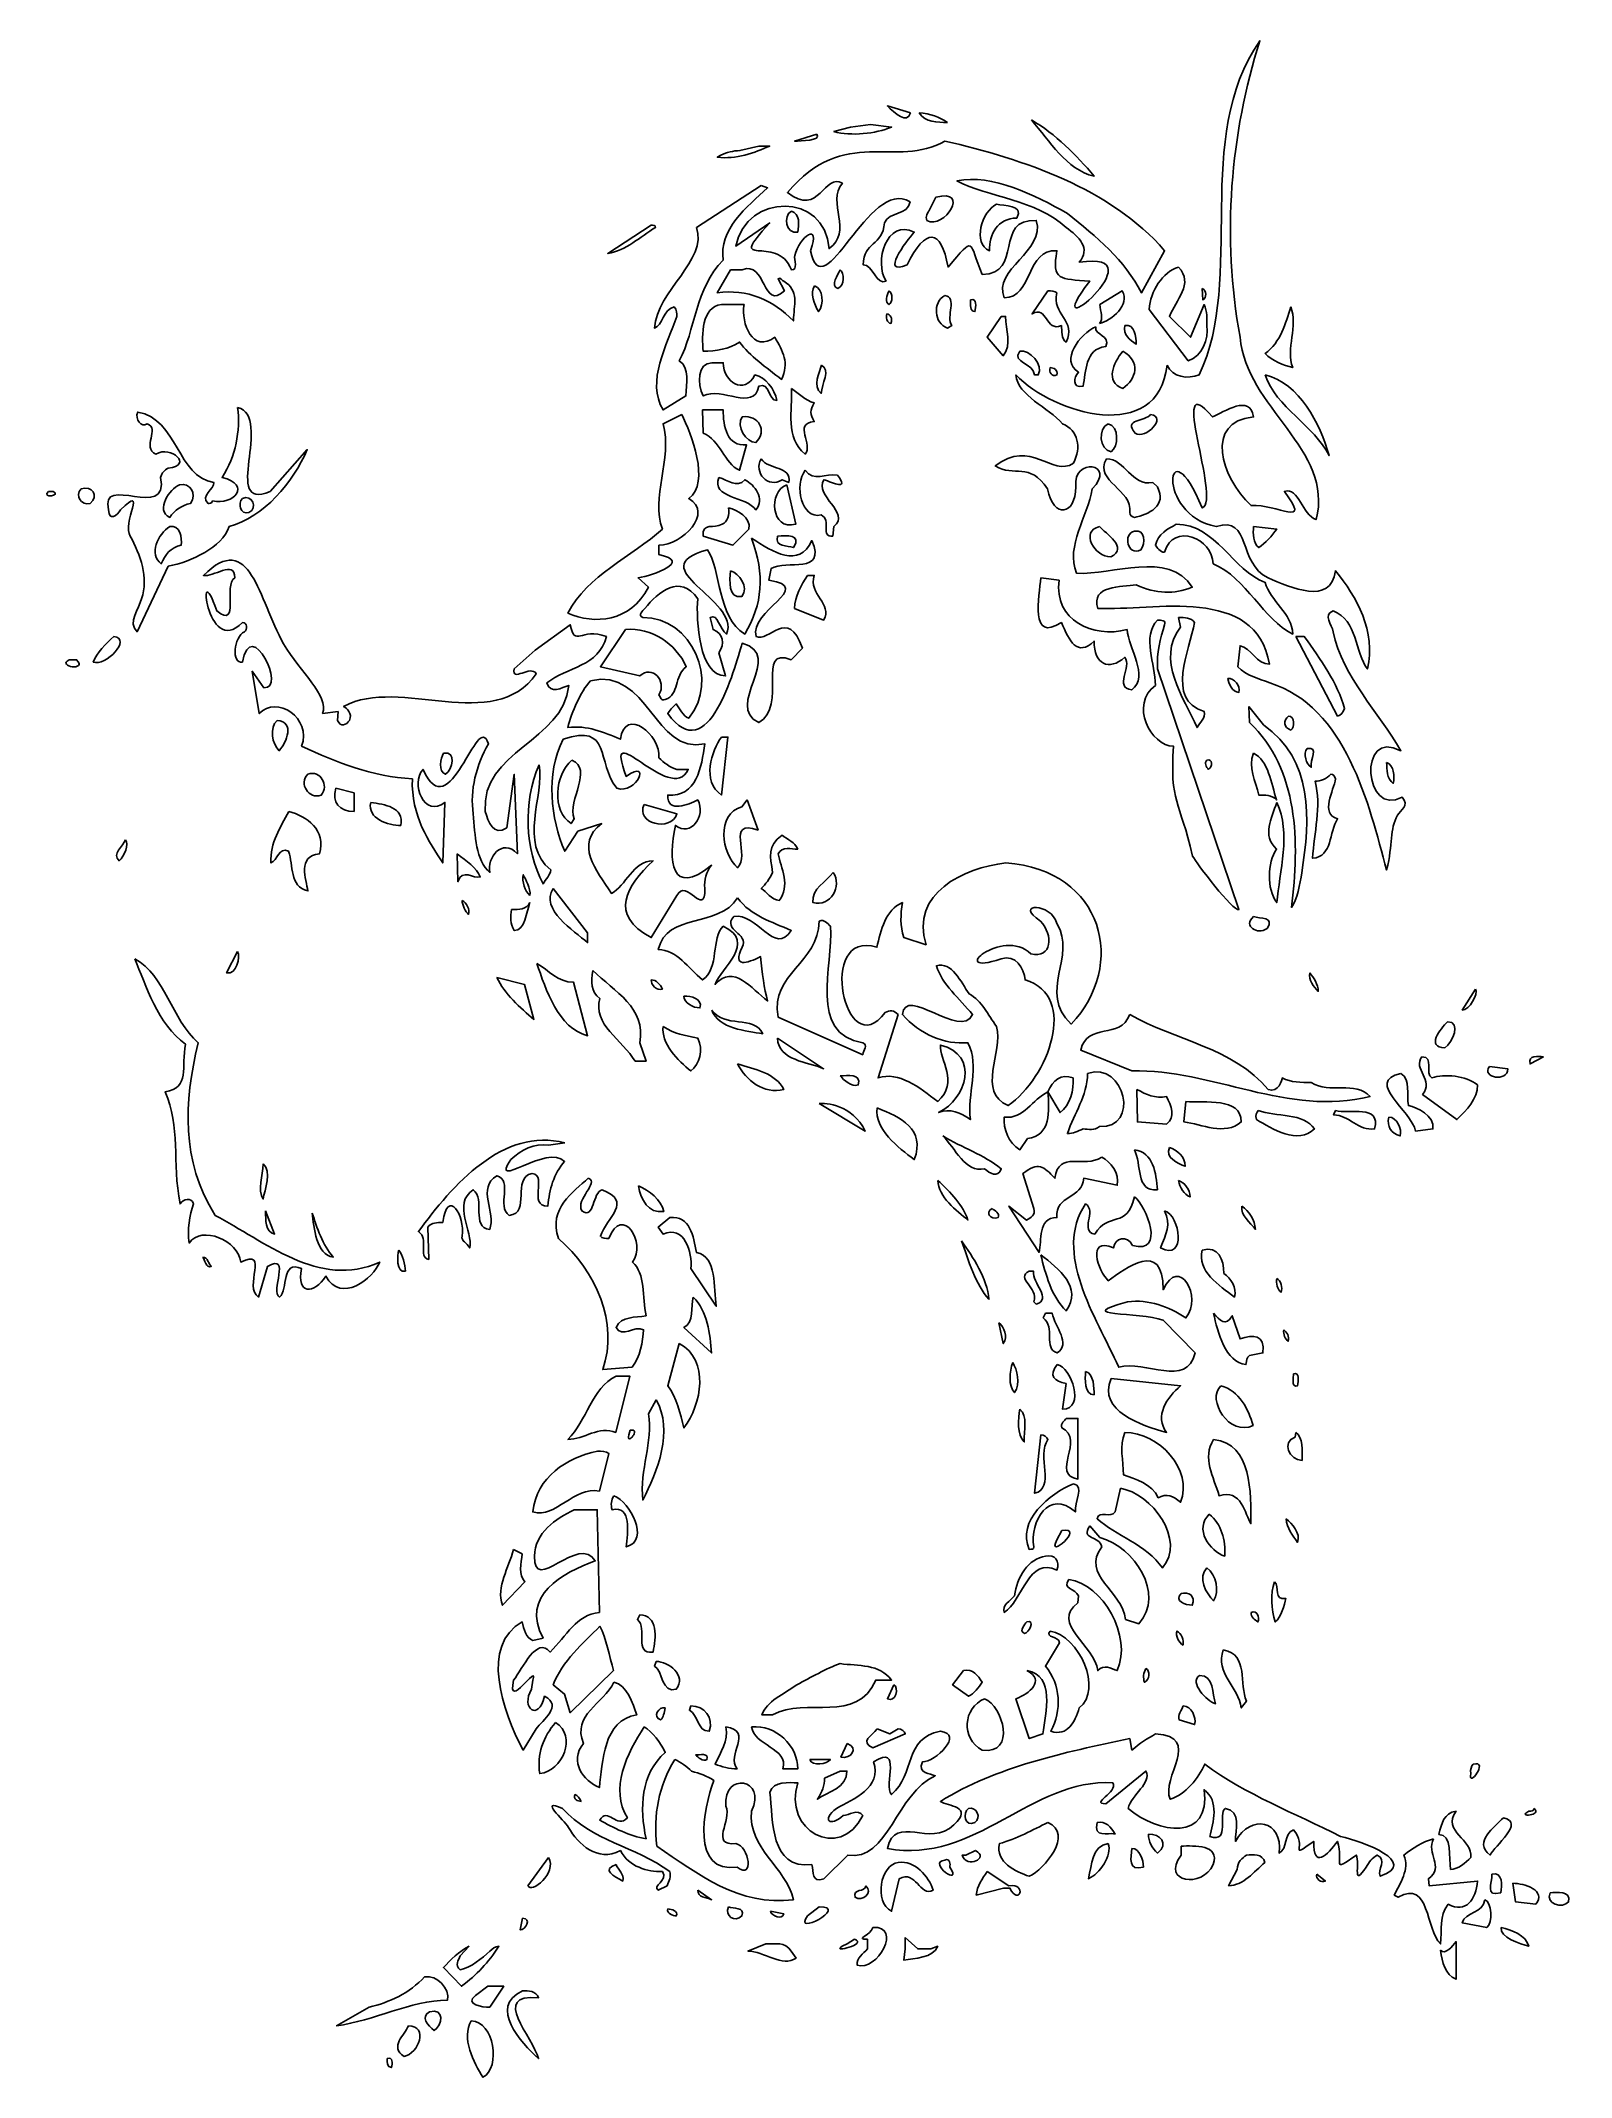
# Model space of a CAD drawing. Header units: centimetres. Extents: x -8.9 to 8.9, y -9.8 to 13.9.
import ezdxf

# ---------------------------------------------------------------- set-up
doc = ezdxf.new("R2010")
doc.units = ezdxf.units.CM
doc.header["$MEASUREMENT"] = 0
doc.layers.add('Ebene 1', color=7, linetype='Continuous')

msp = doc.modelspace()

# ---------------------------------------------------------------- linework, layer by layer
at = {"layer": 'Ebene 1', "color": 12}
for points, knots in [([(4.20624, 10.10158), (4.27228, 9.96188), (4.445, 9.93648), (4.57962, 9.98982), (4.57962, 9.98982), (5.1181, 11.12774), (4.4958, 12.73048), (5.2832, 13.86586), (5.2832, 13.86586), (4.9403, 12.78382), (4.8387, 11.59256), (5.0546, 10.42669), (5.0546, 10.42669), (5.1181, 9.61136), (6.1468, 9.12368), (5.93598, 8.31087), (5.93598, 8.31087), (5.77341, 8.36422), (5.73786, 8.68934), (5.56767, 8.63853), (5.56767, 8.63853), (5.89534, 8.20166), (5.47878, 8.49884), (5.1816, 8.47344), (5.1816, 8.47344), (4.83108, 8.8011), (4.6355, 9.4488), (5.20954, 9.50214), (5.20954, 9.50214), (5.17144, 9.77392), (4.86918, 9.55802), (4.73202, 9.50214), (4.73202, 9.50214), (4.20624, 10.12952), (4.8387, 8.52677), (4.61517, 8.4455), (4.61517, 8.4455), (4.19862, 9.4488), (4.064, 8.36422), (4.77774, 8.2296), (4.77774, 8.2296), (5.18668, 8.36422), (5.02412, 7.7978), (5.37972, 7.63524), (5.37972, 7.63524), (5.6388, 7.52602), (6.1087, 7.30758), (6.1595, 7.71652), (6.1595, 7.71652), (6.40587, 7.41934), (6.63448, 7.0104), (6.53034, 6.5786), (6.53034, 6.5786), (6.38556, 6.76656), (6.41858, 7.14502), (6.13156, 7.2517), (6.13156, 7.2517), (6.00964, 7.20344), (6.12394, 7.09168), (6.13156, 7.0104), (6.13156, 7.0104), (6.25094, 6.46938), (6.65988, 6.08584), (6.91896, 5.62864), (6.91896, 5.62864), (6.41095, 5.89788), (6.49478, 4.84886), (6.93419, 5.09016), (6.93419, 5.09016), (7.0231, 4.9911), (6.91134, 4.93776), (6.88086, 4.88188), (6.88086, 4.88188), (6.78434, 4.71678), (6.83005, 4.55168), (6.75386, 4.24688), (6.75386, 4.24688), (6.54812, 5.00634), (6.28142, 6.14426), (5.3975, 6.41604), (5.3975, 6.41604), (5.26796, 6.46938), (5.12826, 6.49732), (5.02919, 6.604), (5.02919, 6.604), (5.02919, 6.604), (5.0546, 6.84784), (5.0546, 6.84784), (5.0546, 6.84784), (5.17906, 6.8199), (5.25271, 6.63194), (5.39496, 6.63194), (5.39496, 6.63194), (5.24001, 7.55396), (4.04876, 7.2517), (3.4036, 7.27964), (3.4036, 7.27964), (3.31724, 7.55396), (3.68046, 7.52602), (3.8481, 7.55396), (3.8481, 7.55396), (4.08178, 7.44474), (4.28751, 7.44474), (4.49833, 7.52602), (4.49833, 7.52602), (4.22402, 7.96036), (3.5687, 7.66318), (3.15722, 7.68858), (3.15722, 7.68858), (3.02768, 8.0137), (3.28676, 8.33628), (3.33756, 8.66648), (3.33756, 8.66648), (3.62966, 8.96366), (3.11404, 9.04494), (3.14706, 8.68934), (3.14706, 8.68934), (3.14706, 8.36422), (2.89306, 8.31087), (2.8194, 8.66648), (2.8194, 8.66648), (2.61112, 8.98906), (2.43332, 8.79602), (2.21488, 8.93318), (2.21488, 8.93318), (2.62382, 9.25576), (2.8702, 8.8011), (3.12166, 8.96366), (3.12166, 8.96366), (3.2131, 9.15162), (3.18008, 9.34212), (2.99466, 9.4234), (2.99466, 9.4234), (2.8321, 9.61136), (2.47396, 9.74598), (2.45364, 9.98982), (2.45364, 9.98982), (2.89306, 9.53008), (4.10464, 9.17956), (4.20624, 10.10158)], [0, 0, 0, 0, 0.02857143, 0.02857143, 0.02857143, 0.02857143, 0.05714286, 0.05714286, 0.05714286, 0.05714286, 0.08571429, 0.08571429, 0.08571429, 0.08571429, 0.11428571, 0.11428571, 0.11428571, 0.11428571, 0.14285714, 0.14285714, 0.14285714, 0.14285714, 0.17142857, 0.17142857, 0.17142857, 0.17142857, 0.2, 0.2, 0.2, 0.2, 0.22857143, 0.22857143, 0.22857143, 0.22857143, 0.25714286, 0.25714286, 0.25714286, 0.25714286, 0.28571429, 0.28571429, 0.28571429, 0.28571429, 0.31428571, 0.31428571, 0.31428571, 0.31428571, 0.34285714, 0.34285714, 0.34285714, 0.34285714, 0.37142857, 0.37142857, 0.37142857, 0.37142857, 0.4, 0.4, 0.4, 0.4, 0.42857143, 0.42857143, 0.42857143, 0.42857143, 0.45714286, 0.45714286, 0.45714286, 0.45714286, 0.48571429, 0.48571429, 0.48571429, 0.48571429, 0.51428571, 0.51428571, 0.51428571, 0.51428571, 0.54285714, 0.54285714, 0.54285714, 0.54285714, 0.57142857, 0.57142857, 0.57142857, 0.57142857, 0.6, 0.6, 0.6, 0.6, 0.62857143, 0.62857143, 0.62857143, 0.62857143, 0.65714286, 0.65714286, 0.65714286, 0.65714286, 0.68571429, 0.68571429, 0.68571429, 0.68571429, 0.71428571, 0.71428571, 0.71428571, 0.71428571, 0.74285714, 0.74285714, 0.74285714, 0.74285714, 0.77142857, 0.77142857, 0.77142857, 0.77142857, 0.8, 0.8, 0.8, 0.8, 0.82857143, 0.82857143, 0.82857143, 0.82857143, 0.85714286, 0.85714286, 0.85714286, 0.85714286, 0.88571429, 0.88571429, 0.88571429, 0.88571429, 0.91428571, 0.91428571, 0.91428571, 0.91428571, 0.94285714, 0.94285714, 0.94285714, 0.94285714, 0.97142857, 0.97142857, 0.97142857, 0.97142857, 1, 1, 1, 1]), ([(1.22936, 13.02766), (1.19888, 12.89304), (1.04394, 13.02766), (0.96266, 13.10894), (0.96266, 13.10894), (0.96266, 13.10894), (1.22936, 13.02766), (1.22936, 13.02766)], [0, 0, 0, 0, 0.5, 0.5, 0.5, 0.5, 1, 1, 1, 1]), ([(1.65862, 12.91844), (1.54686, 12.91844), (1.39954, 12.91844), (1.3335, 13.02766), (1.3335, 13.02766), (1.45288, 13.02766), (1.57226, 12.97432), (1.65862, 12.91844)], [0, 0, 0, 0, 0.5, 0.5, 0.5, 0.5, 1, 1, 1, 1]), ([(0.14478, 12.78382), (0.20574, 12.70254), (-0.04572, 12.70254), (-0.1143, 12.70254), (-0.1143, 12.70254), (-0.1143, 12.70254), (0.14478, 12.78382), (0.14478, 12.78382)], [0, 0, 0, 0, 0.5, 0.5, 0.5, 0.5, 1, 1, 1, 1]), ([(0.76708, 12.89304), (0.76708, 12.89304), (1.01092, 12.8651), (1.01092, 12.8651), (1.01092, 12.8651), (0.8255, 12.78382), (0.54356, 12.75842), (0.3429, 12.81176), (0.3429, 12.81176), (0.3429, 12.81176), (0.53594, 12.8651), (0.53594, 12.8651), (0.53594, 12.8651), (0.53594, 12.8651), (0.76708, 12.89304), (0.76708, 12.89304)], [0, 0, 0, 0, 0.25, 0.25, 0.25, 0.25, 0.5, 0.5, 0.5, 0.5, 0.75, 0.75, 0.75, 0.75, 1, 1, 1, 1]), ([(2.63398, 12.94638), (2.91338, 12.78382), (3.15722, 12.53998), (3.36042, 12.2936), (3.36042, 12.2936), (3.03276, 12.37488), (2.84988, 12.70254), (2.63398, 12.94638)], [0, 0, 0, 0, 0.5, 0.5, 0.5, 0.5, 1, 1, 1, 1]), ([(-0.52832, 12.64412), (-0.52832, 12.64412), (-0.40132, 12.64412), (-0.40132, 12.64412), (-0.40132, 12.64412), (-0.57404, 12.56792), (-0.79502, 12.48664), (-1.01092, 12.51458), (-1.01092, 12.51458), (-1.01092, 12.51458), (-0.96774, 12.53998), (-0.96774, 12.53998), (-0.96774, 12.53998), (-0.9017, 12.56792), (-0.8255, 12.59078), (-0.74676, 12.59078), (-0.74676, 12.59078), (-0.74676, 12.59078), (-0.52832, 12.64412), (-0.52832, 12.64412)], [0, 0, 0, 0, 0.2, 0.2, 0.2, 0.2, 0.4, 0.4, 0.4, 0.4, 0.6, 0.6, 0.6, 0.6, 0.8, 0.8, 0.8, 0.8, 1, 1, 1, 1]), ([(-1.77546, 11.72718), (-1.76276, 11.72718), (-1.71704, 11.72718), (-1.7272, 11.69924), (-1.7272, 11.69924), (-1.905, 11.59256), (-2.06756, 11.43), (-2.28092, 11.39952), (-2.28092, 11.39952), (-2.28092, 11.39952), (-1.77546, 11.72718), (-1.77546, 11.72718)], [0, 0, 0, 0, 0.33333333, 0.33333333, 0.33333333, 0.33333333, 0.66666667, 0.66666667, 0.66666667, 0.66666667, 1, 1, 1, 1]), ([(4.01574, 9.53008), (3.95478, 9.4488), (3.6957, 9.47673), (3.8354, 9.31418), (3.8354, 9.31418), (3.95986, 9.2329), (4.2164, 9.50214), (4.01574, 9.53008)], [0, 0, 0, 0, 0.5, 0.5, 0.5, 0.5, 1, 1, 1, 1]), ([(3.52552, 9.4234), (3.40614, 9.36751), (3.41376, 9.12368), (3.55854, 9.09828), (3.55854, 9.09828), (3.64236, 9.15162), (3.65506, 9.39546), (3.52552, 9.4234)], [0, 0, 0, 0, 0.5, 0.5, 0.5, 0.5, 1, 1, 1, 1]), ([(3.50266, 9.017), (3.36042, 8.74267), (3.81254, 8.66648), (3.77444, 8.39216), (3.77444, 8.39216), (3.77698, 8.36422), (3.79984, 8.33628), (3.82778, 8.33628), (3.82778, 8.33628), (3.98526, 8.36422), (4.21386, 8.47344), (4.09448, 8.68934), (4.09448, 8.68934), (4.09448, 8.68934), (4.04114, 8.74267), (4.04114, 8.74267), (4.04114, 8.74267), (3.7973, 8.68934), (3.71856, 9.017), (3.50266, 9.017)], [0, 0, 0, 0, 0.2, 0.2, 0.2, 0.2, 0.4, 0.4, 0.4, 0.4, 0.6, 0.6, 0.6, 0.6, 0.8, 0.8, 0.8, 0.8, 1, 1, 1, 1]), ([(4.31292, 8.25754), (4.2164, 8.20166), (4.1021, 8.14832), (4.07162, 8.0137), (4.07162, 8.0137), (4.0894, 7.98576), (4.1275, 7.93242), (4.17576, 7.93242), (4.17576, 7.93242), (4.28244, 8.28294), (4.73456, 8.09498), (4.74218, 7.7978), (4.74218, 7.7978), (5.12826, 7.63524), (5.32638, 7.14502), (5.66419, 6.98246), (5.66419, 6.98246), (5.65658, 7.2263), (5.40512, 7.366), (5.34416, 7.5819), (5.34416, 7.5819), (4.97078, 7.71652), (4.77266, 8.25754), (4.31292, 8.25754)], [0, 0, 0, 0, 0.16666667, 0.16666667, 0.16666667, 0.16666667, 0.33333333, 0.33333333, 0.33333333, 0.33333333, 0.5, 0.5, 0.5, 0.5, 0.66666667, 0.66666667, 0.66666667, 0.66666667, 0.83333333, 0.83333333, 0.83333333, 0.83333333, 1, 1, 1, 1]), ([(3.42138, 8.2296), (3.19532, 8.17626), (3.3655, 7.87908), (3.55346, 7.87908), (3.55346, 7.87908), (3.76682, 7.98576), (3.49504, 8.14832), (3.42138, 8.2296)], [0, 0, 0, 0, 0.5, 0.5, 0.5, 0.5, 1, 1, 1, 1]), ([(3.82778, 8.17626), (3.69316, 8.14832), (3.74396, 7.87908), (3.90398, 7.96036), (3.90398, 7.96036), (3.95478, 8.0391), (3.95986, 8.20166), (3.82778, 8.17626)], [0, 0, 0, 0, 0.5, 0.5, 0.5, 0.5, 1, 1, 1, 1]), ([(5.69976, 6.95452), (5.69976, 6.95452), (6.1849, 6.0325), (6.1849, 6.0325), (6.1849, 6.0325), (6.22046, 6.0325), (6.25094, 6.08584), (6.26618, 6.11886), (6.26618, 6.11886), (6.1849, 6.41604), (5.98931, 6.68528), (5.79882, 6.95452), (5.79882, 6.95452), (5.79882, 6.95452), (5.69976, 6.95452), (5.69976, 6.95452)], [0, 0, 0, 0, 0.25, 0.25, 0.25, 0.25, 0.5, 0.5, 0.5, 0.5, 0.75, 0.75, 0.75, 0.75, 1, 1, 1, 1])]:
    msp.add_open_spline(points, degree=3, knots=knots, dxfattribs=at)
at = {"layer": 'Ebene 1', "color": 96}
for points, knots in [([(1.63068, 12.70254), (2.54508, 12.48664), (3.54584, 12.15898), (4.1783, 11.43), (4.1783, 11.43), (4.1783, 11.43), (3.90906, 10.93978), (3.90906, 10.93978), (3.90906, 10.93978), (3.71856, 11.32078), (3.38836, 11.59256), (3.05054, 11.8618), (3.05054, 11.8618), (2.66954, 12.0777), (2.17932, 12.32408), (1.77038, 12.24026), (1.77038, 12.24026), (2.12852, 12.04976), (2.68986, 12.02436), (3.0353, 11.69924), (3.0353, 11.69924), (3.1877, 11.59256), (3.32486, 11.4554), (3.1877, 11.29538), (3.1877, 11.29538), (4.16052, 11.4554), (2.64922, 10.2108), (3.30962, 11.07694), (3.30962, 11.07694), (2.96672, 11.10488), (2.86766, 11.07694), (2.92862, 11.43), (2.92862, 11.43), (2.57302, 11.4554), (2.64922, 10.8839), (2.31902, 10.8839), (2.31902, 10.8839), (2.17932, 11.20902), (2.80162, 11.43), (2.68986, 11.78052), (2.68986, 11.78052), (2.19456, 11.80846), (2.54508, 11.15568), (2.06248, 11.15568), (2.06248, 11.15568), (1.90246, 11.53668), (1.98628, 11.61796), (1.66624, 11.2395), (1.66624, 11.2395), (1.58496, 11.69924), (1.40716, 11.69924), (1.19126, 11.26744), (1.19126, 11.26744), (0.87376, 11.12774), (1.17602, 11.53668), (1.27508, 11.6459), (1.27508, 11.6459), (0.95504, 11.80846), (0.80518, 11.29538), (0.94742, 11.07694), (0.94742, 11.07694), (0.84074, 11.02106), (0.79248, 11.26744), (0.68072, 11.26744), (0.68072, 11.26744), (0.68834, 11.53668), (0.90678, 11.48334), (0.92964, 11.75258), (0.92964, 11.75258), (0.98298, 11.88974), (1.19888, 11.83386), (1.22682, 11.99642), (1.22682, 11.99642), (0.74422, 12.2936), (0.22352, 10.72388), (0.07112, 11.43), (0.07112, 11.43), (0.19812, 11.78052), (-0.06096, 11.58748), (-0.11176, 11.37412), (-0.11176, 11.37412), (-0.12192, 11.3284), (-0.06858, 11.2014), (-0.14986, 11.20902), (-0.14986, 11.20902), (-0.32004, 11.6459), (-0.92964, 11.18108), (-0.40132, 11.75258), (-0.40132, 11.75258), (-0.40132, 11.75258), (-0.79502, 11.48334), (-0.79502, 11.48334), (-0.79502, 11.48334), (-0.67056, 12.10564), (0.2413, 12.10564), (0.28702, 11.4554), (0.28702, 11.4554), (0.56896, 11.6459), (0.254, 11.99642), (0.44196, 12.21232), (0.44196, 12.21232), (0.23368, 12.34694), (0.17272, 11.80846), (-0.19558, 12.10564), (-0.19558, 12.10564), (0.4699, 12.89304), (1.0668, 12.37488), (1.63068, 12.70254)], [0, 0, 0, 0, 0.03703704, 0.03703704, 0.03703704, 0.03703704, 0.07407407, 0.07407407, 0.07407407, 0.07407407, 0.11111111, 0.11111111, 0.11111111, 0.11111111, 0.14814815, 0.14814815, 0.14814815, 0.14814815, 0.18518519, 0.18518519, 0.18518519, 0.18518519, 0.22222222, 0.22222222, 0.22222222, 0.22222222, 0.25925926, 0.25925926, 0.25925926, 0.25925926, 0.2962963, 0.2962963, 0.2962963, 0.2962963, 0.33333333, 0.33333333, 0.33333333, 0.33333333, 0.37037037, 0.37037037, 0.37037037, 0.37037037, 0.40740741, 0.40740741, 0.40740741, 0.40740741, 0.44444444, 0.44444444, 0.44444444, 0.44444444, 0.48148148, 0.48148148, 0.48148148, 0.48148148, 0.51851852, 0.51851852, 0.51851852, 0.51851852, 0.55555556, 0.55555556, 0.55555556, 0.55555556, 0.59259259, 0.59259259, 0.59259259, 0.59259259, 0.62962963, 0.62962963, 0.62962963, 0.62962963, 0.66666667, 0.66666667, 0.66666667, 0.66666667, 0.7037037, 0.7037037, 0.7037037, 0.7037037, 0.74074074, 0.74074074, 0.74074074, 0.74074074, 0.77777778, 0.77777778, 0.77777778, 0.77777778, 0.81481481, 0.81481481, 0.81481481, 0.81481481, 0.85185185, 0.85185185, 0.85185185, 0.85185185, 0.88888889, 0.88888889, 0.88888889, 0.88888889, 0.92592593, 0.92592593, 0.92592593, 0.92592593, 0.96296296, 0.96296296, 0.96296296, 0.96296296, 1, 1, 1, 1]), ([(-0.50038, 12.18692), (-0.50038, 12.18692), (-0.42672, 12.15898), (-0.42672, 12.15898), (-0.42672, 12.15898), (-0.66294, 11.94308), (-0.99822, 11.6713), (-0.9398, 11.32078), (-0.9398, 11.32078), (-1.27, 10.99312), (-1.26238, 10.50798), (-1.45034, 10.15238), (-1.45034, 10.15238), (-1.32334, 10.07364), (-1.37414, 9.88568), (-1.37414, 9.74598), (-1.37414, 9.74598), (-1.37414, 9.74598), (-1.6383, 9.58341), (-1.6383, 9.58341), (-1.6383, 9.58341), (-1.83896, 9.90853), (-1.59004, 10.34542), (-1.47828, 10.668), (-1.47828, 10.668), (-1.47828, 10.69594), (-1.47828, 10.74927), (-1.5113, 10.77722), (-1.5113, 10.77722), (-1.6383, 10.74927), (-1.64338, 10.56132), (-1.7399, 10.53337), (-1.7399, 10.53337), (-1.70942, 10.96518), (-1.1176, 11.32078), (-1.25222, 11.69924), (-1.25222, 11.69924), (-1.25222, 11.69924), (-0.50038, 12.18692), (-0.50038, 12.18692)], [0, 0, 0, 0, 0.1, 0.1, 0.1, 0.1, 0.2, 0.2, 0.2, 0.2, 0.3, 0.3, 0.3, 0.3, 0.4, 0.4, 0.4, 0.4, 0.5, 0.5, 0.5, 0.5, 0.6, 0.6, 0.6, 0.6, 0.7, 0.7, 0.7, 0.7, 0.8, 0.8, 0.8, 0.8, 0.9, 0.9, 0.9, 0.9, 1, 1, 1, 1]), ([(1.524, 12.04976), (1.524, 12.04976), (1.44272, 11.88974), (1.44272, 11.88974), (1.44272, 11.88974), (1.43002, 11.8618), (1.39954, 11.83386), (1.4224, 11.78052), (1.4224, 11.78052), (1.62306, 11.6713), (1.93548, 12.15898), (1.524, 12.04976)], [0, 0, 0, 0, 0.33333333, 0.33333333, 0.33333333, 0.33333333, 0.66666667, 0.66666667, 0.66666667, 0.66666667, 1, 1, 1, 1]), ([(-0.14986, 11.88974), (-0.254, 11.83386), (-0.21082, 11.61796), (-0.0762, 11.6459), (-0.0762, 11.6459), (-0.06096, 11.72718), (-0.04826, 11.8618), (-0.14986, 11.88974)], [0, 0, 0, 0, 0.5, 0.5, 0.5, 0.5, 1, 1, 1, 1]), ([(2.23012, 11.97102), (2.05994, 11.88974), (1.9431, 11.51128), (2.14884, 11.43), (2.14884, 11.43), (2.14376, 11.61796), (2.24028, 11.80846), (2.4638, 11.80846), (2.4638, 11.80846), (2.55016, 11.97102), (2.31394, 11.94308), (2.23012, 11.97102)], [0, 0, 0, 0, 0.33333333, 0.33333333, 0.33333333, 0.33333333, 0.66666667, 0.66666667, 0.66666667, 0.66666667, 1, 1, 1, 1]), ([(-0.85598, 11.20902), (-0.85598, 11.20902), (-0.72136, 11.20902), (-0.72136, 11.20902), (-0.72136, 11.20902), (-0.44196, 11.32078), (-0.48514, 10.72388), (-0.23114, 10.96518), (-0.23114, 10.96518), (-0.23114, 10.96518), (-0.3048, 11.10488), (-0.3048, 11.10488), (-0.3048, 11.10488), (-0.27686, 11.12774), (-0.25654, 11.07694), (-0.23875, 11.07694), (-0.23875, 11.07694), (-0.05588, 10.96518), (-0.12192, 10.80516), (-0.127, 10.61466), (-0.127, 10.61466), (-0.35814, 10.8585), (-0.66294, 10.99312), (-1.01092, 10.93978), (-1.01092, 10.93978), (-1.01092, 10.93978), (-0.85598, 11.20902), (-0.85598, 11.20902)], [0, 0, 0, 0, 0.14285714, 0.14285714, 0.14285714, 0.14285714, 0.28571429, 0.28571429, 0.28571429, 0.28571429, 0.42857143, 0.42857143, 0.42857143, 0.42857143, 0.57142857, 0.57142857, 0.57142857, 0.57142857, 0.71428571, 0.71428571, 0.71428571, 0.71428571, 0.85714286, 0.85714286, 0.85714286, 0.85714286, 1, 1, 1, 1]), ([(-1.4224, 9.53008), (-1.31572, 9.31418), (-1.08458, 8.74267), (-1.34112, 8.55472), (-1.34112, 8.55472), (-1.04902, 8.39216), (-1.41478, 8.0137), (-1.68656, 8.0137), (-1.68656, 8.0137), (-1.68656, 8.0137), (-1.68656, 7.90448), (-1.68656, 7.90448), (-1.68656, 7.90448), (-1.2954, 7.8232), (-1.75514, 7.66318), (-1.92786, 7.63524), (-1.92786, 7.63524), (-1.92786, 7.63524), (-1.80848, 7.52602), (-1.80848, 7.52602), (-1.80848, 7.52602), (-2.01676, 7.11708), (-2.4384, 7.09168), (-2.7432, 7.2263), (-2.7432, 7.2263), (-2.52222, 7.66318), (-2.00152, 7.87908), (-1.64592, 8.20166), (-1.64592, 8.20166), (-1.78562, 8.55472), (-1.52654, 9.017), (-1.6383, 9.4234), (-1.6383, 9.4234), (-1.6383, 9.4234), (-1.4224, 9.53008), (-1.4224, 9.53008)], [0, 0, 0, 0, 0.11111111, 0.11111111, 0.11111111, 0.11111111, 0.22222222, 0.22222222, 0.22222222, 0.22222222, 0.33333333, 0.33333333, 0.33333333, 0.33333333, 0.44444444, 0.44444444, 0.44444444, 0.44444444, 0.55555556, 0.55555556, 0.55555556, 0.55555556, 0.66666667, 0.66666667, 0.66666667, 0.66666667, 0.77777778, 0.77777778, 0.77777778, 0.77777778, 0.88888889, 0.88888889, 0.88888889, 0.88888889, 1, 1, 1, 1]), ([(-5.40766, 6.08584), (-5.40766, 6.08584), (-5.41528, 5.9817), (-5.41528, 5.9817), (-5.41528, 5.9817), (-5.37972, 5.89788), (-5.31114, 5.92836), (-5.27558, 5.9817), (-5.27558, 5.9817), (-5.24002, 6.06044), (-5.30606, 6.11886), (-5.34416, 6.14426), (-5.34416, 6.14426), (-4.68375, 6.49732), (-3.60426, 5.8166), (-3.10896, 6.52272), (-3.10896, 6.52272), (-3.175, 6.63194), (-3.39852, 6.41604), (-3.3655, 6.5786), (-3.3655, 6.5786), (-3.3655, 6.5786), (-3.12166, 6.7945), (-3.12166, 6.7945), (-3.12166, 6.7945), (-3.12166, 6.7945), (-2.71526, 7.09168), (-2.71526, 7.09168), (-2.71526, 7.09168), (-2.66192, 6.8199), (-2.59334, 7.06374), (-2.29616, 6.95452), (-2.29616, 6.95452), (-2.37744, 6.604), (-2.7559, 6.604), (-2.98704, 6.41604), (-2.98704, 6.41604), (-2.94894, 6.27888), (-2.81178, 6.36016), (-2.73304, 6.3881), (-2.73304, 6.3881), (-2.78892, 5.73532), (-3.7592, 5.62864), (-3.70078, 4.92506), (-3.70078, 4.92506), (-3.66522, 4.8133), (-3.61188, 4.62534), (-3.44932, 4.7371), (-3.44932, 4.7371), (-3.44932, 4.7371), (-3.3655, 5.35686), (-3.3655, 5.35686), (-3.3655, 5.35686), (-3.3655, 5.35686), (-3.3274, 4.43484), (-3.3274, 4.43484), (-3.3274, 4.43484), (-3.50774, 4.62534), (-3.68553, 4.3815), (-3.64744, 4.21894), (-3.64744, 4.21894), (-3.81254, 4.35356), (-3.82016, 4.65074), (-3.84047, 4.89712), (-3.84047, 4.89712), (-3.88112, 5.1689), (-3.80492, 5.46608), (-3.66522, 5.70992), (-3.66522, 5.70992), (-3.79221, 6.11886), (-4.11479, 4.70916), (-4.42213, 5.41274), (-4.42213, 5.41274), (-4.57708, 5.25018), (-4.40436, 4.84124), (-4.16813, 5.0292), (-4.16813, 5.0292), (-4.16813, 5.0292), (-4.19354, 4.32816), (-4.19354, 4.32816), (-4.19354, 4.32816), (-4.34848, 4.56946), (-4.56438, 4.87172), (-4.5466, 5.30352), (-4.5466, 5.30352), (-5.01395, 5.33146), (-5.4229, 5.49148), (-5.83184, 5.68198), (-5.83184, 5.68198), (-5.70738, 6.0071), (-6.12394, 6.27888), (-6.32206, 6.06044), (-6.32206, 6.06044), (-6.32206, 6.06044), (-6.40334, 6.55066), (-6.40334, 6.55066), (-6.40334, 6.55066), (-6.40334, 6.55066), (-6.26872, 6.36016), (-6.26872, 6.36016), (-6.26872, 6.36016), (-6.00456, 6.33476), (-6.41858, 7.20344), (-6.51764, 6.65734), (-6.51764, 6.65734), (-6.64972, 6.63194), (-6.61924, 6.95452), (-6.49224, 7.0104), (-6.49224, 7.0104), (-6.45668, 7.0358), (-6.46176, 7.11708), (-6.51764, 7.11708), (-6.51764, 7.11708), (-6.93928, 6.68528), (-7.05612, 7.96036), (-6.81482, 7.2517), (-6.81482, 7.2517), (-6.53796, 7.0358), (-6.74624, 7.55396), (-6.60654, 7.63524), (-6.60654, 7.63524), (-6.604, 7.85114), (-6.86308, 7.63524), (-6.96976, 7.66318), (-6.96976, 7.66318), (-6.4262, 8.20166), (-6.33222, 7.38886), (-6.04012, 6.8707), (-6.04012, 6.8707), (-5.842, 6.5278), (-5.5118, 6.27888), (-5.588, 6.06044), (-5.588, 6.06044), (-5.588, 6.06044), (-5.40766, 6.08584), (-5.40766, 6.08584)], [0, 0, 0, 0, 0.02941176, 0.02941176, 0.02941176, 0.02941176, 0.05882353, 0.05882353, 0.05882353, 0.05882353, 0.08823529, 0.08823529, 0.08823529, 0.08823529, 0.11764706, 0.11764706, 0.11764706, 0.11764706, 0.14705882, 0.14705882, 0.14705882, 0.14705882, 0.17647059, 0.17647059, 0.17647059, 0.17647059, 0.20588235, 0.20588235, 0.20588235, 0.20588235, 0.23529412, 0.23529412, 0.23529412, 0.23529412, 0.26470588, 0.26470588, 0.26470588, 0.26470588, 0.29411765, 0.29411765, 0.29411765, 0.29411765, 0.32352941, 0.32352941, 0.32352941, 0.32352941, 0.35294118, 0.35294118, 0.35294118, 0.35294118, 0.38235294, 0.38235294, 0.38235294, 0.38235294, 0.41176471, 0.41176471, 0.41176471, 0.41176471, 0.44117647, 0.44117647, 0.44117647, 0.44117647, 0.47058824, 0.47058824, 0.47058824, 0.47058824, 0.5, 0.5, 0.5, 0.5, 0.52941176, 0.52941176, 0.52941176, 0.52941176, 0.55882353, 0.55882353, 0.55882353, 0.55882353, 0.58823529, 0.58823529, 0.58823529, 0.58823529, 0.61764706, 0.61764706, 0.61764706, 0.61764706, 0.64705882, 0.64705882, 0.64705882, 0.64705882, 0.67647059, 0.67647059, 0.67647059, 0.67647059, 0.70588235, 0.70588235, 0.70588235, 0.70588235, 0.73529412, 0.73529412, 0.73529412, 0.73529412, 0.76470588, 0.76470588, 0.76470588, 0.76470588, 0.79411765, 0.79411765, 0.79411765, 0.79411765, 0.82352941, 0.82352941, 0.82352941, 0.82352941, 0.85294118, 0.85294118, 0.85294118, 0.85294118, 0.88235294, 0.88235294, 0.88235294, 0.88235294, 0.91176471, 0.91176471, 0.91176471, 0.91176471, 0.94117647, 0.94117647, 0.94117647, 0.94117647, 0.97058824, 0.97058824, 0.97058824, 0.97058824, 1, 1, 1, 1]), ([(-4.18592, 5.6007), (-4.22147, 5.54736), (-4.24942, 5.3848), (-4.16051, 5.35686), (-4.16051, 5.35686), (-4.07924, 5.41274), (-4.02844, 5.62864), (-4.18592, 5.6007)], [0, 0, 0, 0, 0.5, 0.5, 0.5, 0.5, 1, 1, 1, 1]), ([(-7.874, 4.5974), (-7.8359, 4.54406), (-7.88162, 4.4069), (-7.94766, 4.35356), (-7.94766, 4.35356), (-8.0391, 4.43484), (-7.8994, 4.5212), (-7.874, 4.5974)], [0, 0, 0, 0, 0.5, 0.5, 0.5, 0.5, 1, 1, 1, 1]), ([(-6.57352, 3.29946), (-6.5405, 3.24104), (-6.58368, 3.02514), (-6.70052, 3.05308), (-6.70052, 3.05308), (-6.70052, 3.05308), (-6.57352, 3.29946), (-6.57352, 3.29946)], [0, 0, 0, 0, 0.5, 0.5, 0.5, 0.5, 1, 1, 1, 1]), ([(7.7851, 2.86512), (7.81812, 2.80924), (7.71398, 2.62128), (7.63016, 2.62128), (7.63016, 2.62128), (7.63016, 2.62128), (7.7851, 2.86512), (7.7851, 2.86512)], [0, 0, 0, 0, 0.5, 0.5, 0.5, 0.5, 1, 1, 1, 1]), ([(7.45998, 2.48666), (7.62254, 2.48666), (7.5184, 2.24282), (7.4295, 2.1844), (7.4295, 2.1844), (7.20598, 2.1844), (7.37616, 2.40538), (7.45998, 2.48666)], [0, 0, 0, 0, 0.5, 0.5, 0.5, 0.5, 1, 1, 1, 1]), ([(7.94512, 1.9685), (7.94512, 1.9685), (8.15848, 1.94056), (8.15848, 1.94056), (8.15848, 1.94056), (8.16356, 1.78054), (7.84606, 1.83388), (7.94512, 1.9685)], [0, 0, 0, 0, 0.5, 0.5, 0.5, 0.5, 1, 1, 1, 1]), ([(8.5725, 2.08026), (8.5725, 2.08026), (8.41756, 1.99644), (8.41756, 1.99644), (8.41756, 1.99644), (8.38962, 2.10312), (8.51408, 2.08026), (8.5725, 2.08026)], [0, 0, 0, 0, 0.5, 0.5, 0.5, 0.5, 1, 1, 1, 1]), ([(3.85572, 1.69926), (3.96748, 1.64338), (4.06654, 1.59004), (4.20116, 1.61798), (4.20116, 1.61798), (4.25196, 1.51384), (4.31292, 1.37922), (4.20116, 1.29794), (4.20116, 1.29794), (4.20116, 1.29794), (3.86334, 1.32334), (3.86334, 1.32334), (3.86334, 1.32334), (3.86334, 1.32334), (3.85572, 1.69926), (3.85572, 1.69926)], [0, 0, 0, 0, 0.25, 0.25, 0.25, 0.25, 0.5, 0.5, 0.5, 0.5, 0.75, 0.75, 0.75, 0.75, 1, 1, 1, 1]), ([(6.91896, 1.88722), (7.0358, 1.80594), (6.98246, 1.64338), (7.00532, 1.51384), (7.00532, 1.51384), (7.10946, 1.4859), (7.31012, 1.40462), (7.2898, 1.24206), (7.2898, 1.24206), (7.2898, 1.24206), (7.08914, 1.21666), (7.08914, 1.21666), (7.08914, 1.21666), (7.04342, 1.45796), (6.49478, 1.78054), (6.91896, 1.88722)], [0, 0, 0, 0, 0.25, 0.25, 0.25, 0.25, 0.5, 0.5, 0.5, 0.5, 0.75, 0.75, 0.75, 0.75, 1, 1, 1, 1]), ([(4.42468, 1.5621), (4.63804, 1.5367), (5.0673, 1.61798), (5.0673, 1.32334), (5.0673, 1.32334), (4.8768, 1.16078), (4.60755, 1.29794), (4.40181, 1.32334), (4.40181, 1.32334), (4.40181, 1.32334), (4.42468, 1.5621), (4.42468, 1.5621)], [0, 0, 0, 0, 0.33333333, 0.33333333, 0.33333333, 0.33333333, 0.66666667, 0.66666667, 0.66666667, 0.66666667, 1, 1, 1, 1]), ([(5.26288, 1.45796), (5.46862, 1.37922), (5.79628, 1.43256), (5.91566, 1.24206), (5.91566, 1.24206), (5.7277, 1.0541), (5.4229, 1.24206), (5.24509, 1.35128), (5.24509, 1.35128), (5.22224, 1.40462), (5.24763, 1.43256), (5.26288, 1.45796)], [0, 0, 0, 0, 0.33333333, 0.33333333, 0.33333333, 0.33333333, 0.66666667, 0.66666667, 0.66666667, 0.66666667, 1, 1, 1, 1]), ([(6.1595, 1.45796), (6.31444, 1.40462), (6.6929, 1.5367), (6.61416, 1.24206), (6.61416, 1.24206), (6.42874, 1.21666), (6.31444, 1.40462), (6.13918, 1.40462), (6.13918, 1.40462), (6.13918, 1.40462), (6.1595, 1.45796), (6.1595, 1.45796)], [0, 0, 0, 0, 0.33333333, 0.33333333, 0.33333333, 0.33333333, 0.66666667, 0.66666667, 0.66666667, 0.66666667, 1, 1, 1, 1]), ([(-2.77876, 1.0795), (-2.77876, 1.0795), (-2.96672, 1.0541), (-2.96672, 1.0541), (-2.96672, 1.0541), (-3.13436, 1.0795), (-3.28422, 1.00076), (-3.40614, 0.88646), (-3.40614, 0.88646), (-3.6576, 0.51054), (-2.97434, 1.0795), (-2.7813, 0.8636), (-2.7813, 0.8636), (-2.9083, 0.72644), (-2.9591, 0.53594), (-2.97434, 0.34798), (-2.97434, 0.34798), (-3.2131, 0.34798), (-2.97434, 0.6985), (-3.15722, 0.72644), (-3.15722, 0.72644), (-3.4036, 0.67056), (-3.16484, 0.2667), (-3.42392, 0.23875), (-3.42392, 0.23875), (-3.57631, 0.34798), (-3.37312, 0.64516), (-3.56616, 0.6985), (-3.56616, 0.6985), (-3.80492, 0.56388), (-3.57377, 0.2667), (-3.64998, 0.0762), (-3.64998, 0.0762), (-3.8735, 0.10414), (-3.69316, 0.42926), (-3.84047, 0.53594), (-3.84047, 0.53594), (-4.08686, 0.37338), (-3.84047, 0.0508), (-3.88112, -0.13715), (-3.88112, -0.13715), (-3.91668, -0.08127), (-3.98272, -0.05588), (-3.97002, -0.00254), (-3.97002, -0.00254), (-3.92938, 0.23875), (-4.1402, 0.56388), (-4.19354, 0.15748), (-4.19354, 0.15748), (-4.25704, 0.15748), (-4.32561, 0.15748), (-4.36879, 0.10414), (-4.36879, 0.10414), (-4.36879, 0.10414), (-4.3561, -0.27178), (-4.3561, -0.27178), (-4.3561, -0.27178), (-4.48818, -0.24383), (-4.34594, -0.02793), (-4.47547, 0.0508), (-4.47547, 0.0508), (-4.08686, 0.58928), (-3.48488, 1.27), (-2.77876, 1.0795)], [0, 0, 0, 0, 0.0625, 0.0625, 0.0625, 0.0625, 0.125, 0.125, 0.125, 0.125, 0.1875, 0.1875, 0.1875, 0.1875, 0.25, 0.25, 0.25, 0.25, 0.3125, 0.3125, 0.3125, 0.3125, 0.375, 0.375, 0.375, 0.375, 0.4375, 0.4375, 0.4375, 0.4375, 0.5, 0.5, 0.5, 0.5, 0.5625, 0.5625, 0.5625, 0.5625, 0.625, 0.625, 0.625, 0.625, 0.6875, 0.6875, 0.6875, 0.6875, 0.75, 0.75, 0.75, 0.75, 0.8125, 0.8125, 0.8125, 0.8125, 0.875, 0.875, 0.875, 0.875, 0.9375, 0.9375, 0.9375, 0.9375, 1, 1, 1, 1]), ([(6.77926, 1.37922), (6.87324, 1.37922), (6.93419, 1.24206), (6.91134, 1.16078), (6.91134, 1.16078), (6.80466, 1.18872), (6.75386, 1.27), (6.77926, 1.37922)], [0, 0, 0, 0, 0.5, 0.5, 0.5, 0.5, 1, 1, 1, 1]), ([(-6.27634, 0.8382), (-6.17474, 0.75184), (-6.2611, 0.53594), (-6.27634, 0.42926), (-6.27634, 0.42926), (-6.34746, 0.53594), (-6.27888, 0.6985), (-6.27634, 0.8382)], [0, 0, 0, 0, 0.5, 0.5, 0.5, 0.5, 1, 1, 1, 1]), ([(-2.50698, 0.67056), (-2.36982, 0.6223), (-2.65938, 0.42926), (-2.58064, 0.29209), (-2.58064, 0.29209), (-2.43078, 0.18541), (-2.45872, 0.51054), (-2.34696, 0.53594), (-2.34696, 0.53594), (-1.97866, 0.40132), (-2.2987, 0.21336), (-2.36474, -0.00254), (-2.36474, -0.00254), (-2.34696, -0.02793), (-2.30378, -0.02793), (-2.26822, -0.02793), (-2.26822, -0.02793), (-2.11074, 0.37338), (-1.82372, -0.08127), (-1.9939, -0.30225), (-1.9939, -0.30225), (-1.83896, -0.43434), (-1.88214, -0.70866), (-1.83642, -0.92456), (-1.83642, -0.92456), (-1.96088, -0.94996), (-2.11836, -0.92456), (-2.1844, -1.05918), (-2.1844, -1.05918), (-2.11836, -1.1938), (-1.9685, -1.03124), (-1.86436, -1.08711), (-1.86436, -1.08711), (-1.87452, -1.22174), (-1.90246, -1.4097), (-1.99898, -1.52145), (-1.99898, -1.52145), (-1.99898, -1.52145), (-2.33934, -1.5494), (-2.33934, -1.5494), (-2.33934, -1.5494), (-2.14884, -1.00584), (-2.41808, -0.40639), (-2.85242, -0.02793), (-2.85242, -0.02793), (-2.97434, 0.32004), (-2.67716, 0.51054), (-2.50698, 0.67056)], [0, 0, 0, 0, 0.08333333, 0.08333333, 0.08333333, 0.08333333, 0.16666667, 0.16666667, 0.16666667, 0.16666667, 0.25, 0.25, 0.25, 0.25, 0.33333333, 0.33333333, 0.33333333, 0.33333333, 0.41666667, 0.41666667, 0.41666667, 0.41666667, 0.5, 0.5, 0.5, 0.5, 0.58333333, 0.58333333, 0.58333333, 0.58333333, 0.66666667, 0.66666667, 0.66666667, 0.66666667, 0.75, 0.75, 0.75, 0.75, 0.83333333, 0.83333333, 0.83333333, 0.83333333, 0.91666667, 0.91666667, 0.91666667, 0.91666667, 1, 1, 1, 1]), ([(-1.92532, 0.58166), (-1.80086, 0.52832), (-1.65862, 0.42164), (-1.63068, 0.28448), (-1.63068, 0.28448), (-1.81356, 0.25908), (-1.89484, 0.42164), (-1.92532, 0.58166)], [0, 0, 0, 0, 0.5, 0.5, 0.5, 0.5, 1, 1, 1, 1]), ([(-6.2484, 0.29209), (-6.2484, 0.29209), (-6.14426, 0.02286), (-6.14426, 0.02286), (-6.14426, 0.02286), (-6.25602, 0.0508), (-6.2484, 0.18541), (-6.2484, 0.29209)], [0, 0, 0, 0, 0.5, 0.5, 0.5, 0.5, 1, 1, 1, 1]), ([(-5.70738, 0.2667), (-5.65658, 0.10414), (-5.58546, -0.10922), (-5.46354, -0.24383), (-5.46354, -0.24383), (-5.6642, -0.21844), (-5.6896, 0.10414), (-5.70738, 0.2667)], [0, 0, 0, 0, 0.5, 0.5, 0.5, 0.5, 1, 1, 1, 1]), ([(-1.55956, 0.21336), (-1.32588, 0.23875), (-1.28524, -0.00254), (-1.25222, -0.19049), (-1.25222, -0.19049), (-1.00584, -0.24383), (-1.05918, -0.5969), (-1.02108, -0.81534), (-1.02108, -0.81534), (-1.02108, -0.81534), (-1.31572, -0.37846), (-1.31572, -0.37846), (-1.31572, -0.37846), (-1.2954, -0.19049), (-1.39192, 0.13208), (-1.6383, 0.02286), (-1.6383, 0.02286), (-1.6383, 0.02286), (-1.69418, 0.10414), (-1.69418, 0.10414), (-1.69418, 0.10414), (-1.69418, 0.10414), (-1.55956, 0.21336), (-1.55956, 0.21336)], [0, 0, 0, 0, 0.16666667, 0.16666667, 0.16666667, 0.16666667, 0.33333333, 0.33333333, 0.33333333, 0.33333333, 0.5, 0.5, 0.5, 0.5, 0.66666667, 0.66666667, 0.66666667, 0.66666667, 0.83333333, 0.83333333, 0.83333333, 0.83333333, 1, 1, 1, 1]), ([(-4.70408, -0.16256), (-4.6609, -0.21844), (-4.62788, -0.3302), (-4.62788, -0.40639), (-4.62788, -0.40639), (-4.73963, -0.43434), (-4.71932, -0.21844), (-4.70408, -0.16256)], [0, 0, 0, 0, 0.5, 0.5, 0.5, 0.5, 1, 1, 1, 1]), ([(-6.97738, -0.24383), (-6.91895, -0.24383), (-6.9088, -0.3302), (-6.87832, -0.35305), (-6.87832, -0.35305), (-6.94182, -0.37846), (-6.95452, -0.27178), (-6.97738, -0.24383)], [0, 0, 0, 0, 0.5, 0.5, 0.5, 0.5, 1, 1, 1, 1]), ([(-1.28778, -0.70866), (-1.12268, -0.86868), (-1.09474, -1.14046), (-1.07696, -1.35636), (-1.07696, -1.35636), (-1.07696, -1.35636), (-1.397, -1.05918), (-1.397, -1.05918), (-1.397, -1.05918), (-1.27762, -1.00584), (-1.31826, -0.81534), (-1.28778, -0.70866)], [0, 0, 0, 0, 0.33333333, 0.33333333, 0.33333333, 0.33333333, 0.66666667, 0.66666667, 0.66666667, 0.66666667, 1, 1, 1, 1]), ([(-2.1844, -1.6256), (-2.1844, -1.6256), (-2.02438, -1.6256), (-2.02438, -1.6256), (-2.02438, -1.6256), (-2.02438, -1.6256), (-2.18694, -2.27838), (-2.18694, -2.27838), (-2.18694, -2.27838), (-2.37744, -2.1971), (-2.55778, -2.35966), (-2.7432, -2.35966), (-2.7432, -2.35966), (-2.52222, -2.14376), (-2.46634, -1.7653), (-2.1844, -1.6256)], [0, 0, 0, 0, 0.25, 0.25, 0.25, 0.25, 0.5, 0.5, 0.5, 0.5, 0.75, 0.75, 0.75, 0.75, 1, 1, 1, 1]), ([(-1.71958, -1.89992), (-1.5113, -2.25298), (-1.70434, -2.73812), (-1.87452, -3.06324), (-1.87452, -3.06324), (-1.91008, -2.71018), (-1.75514, -2.3876), (-1.80594, -2.06248), (-1.80594, -2.06248), (-1.80594, -2.06248), (-1.71958, -1.89992), (-1.71958, -1.89992)], [0, 0, 0, 0, 0.33333333, 0.33333333, 0.33333333, 0.33333333, 0.66666667, 0.66666667, 0.66666667, 0.66666667, 1, 1, 1, 1]), ([(-2.02184, -2.25298), (-1.88214, -2.22504), (-2.06502, -2.44094), (-2.03708, -2.30632), (-2.03708, -2.30632), (-2.03708, -2.30632), (-2.02184, -2.25298), (-2.02184, -2.25298)], [0, 0, 0, 0, 0.5, 0.5, 0.5, 0.5, 1, 1, 1, 1]), ([(-2.4003, -2.49428), (-2.35458, -2.49428), (-2.2987, -2.49428), (-2.26822, -2.52222), (-2.26822, -2.52222), (-2.26822, -2.52222), (-2.37744, -2.9591), (-2.37744, -2.9591), (-2.37744, -2.9591), (-2.67716, -2.90068), (-2.87782, -3.27914), (-3.1496, -3.2004), (-3.1496, -3.2004), (-3.10642, -2.79145), (-2.7559, -2.57556), (-2.4003, -2.49428)], [0, 0, 0, 0, 0.25, 0.25, 0.25, 0.25, 0.5, 0.5, 0.5, 0.5, 0.75, 0.75, 0.75, 0.75, 1, 1, 1, 1]), ([(-2.66954, -3.175), (-2.66954, -3.175), (-2.40284, -3.175), (-2.40284, -3.175), (-2.40284, -3.175), (-2.40284, -3.175), (-2.37744, -4.36626), (-2.37744, -4.36626), (-2.37744, -4.36626), (-2.64668, -4.3942), (-2.75844, -4.63804), (-2.94894, -4.826), (-2.94894, -4.826), (-3.10642, -4.63804), (-3.2639, -5.01649), (-3.37312, -5.15111), (-3.37312, -5.15111), (-3.4544, -5.52958), (-3.07848, -4.93521), (-3.1496, -5.15111), (-3.1496, -5.15111), (-3.1496, -5.15111), (-3.16484, -5.2578), (-3.16484, -5.2578), (-3.16484, -5.2578), (-3.29438, -5.4737), (-3.0861, -5.64134), (-3.01244, -5.33908), (-3.01244, -5.33908), (-2.79654, -5.45084), (-3.03784, -5.6134), (-3.10896, -5.71754), (-3.10896, -5.71754), (-3.10896, -5.71754), (-3.26136, -5.96392), (-3.26136, -5.96392), (-3.26136, -5.96392), (-3.50774, -5.50164), (-3.7592, -4.74472), (-3.27152, -4.47548), (-3.27152, -4.47548), (-3.25628, -4.55676), (-3.23088, -4.66344), (-3.1496, -4.69138), (-3.1496, -4.69138), (-3.1496, -4.69138), (-3.03022, -4.66344), (-3.03022, -4.66344), (-3.03022, -4.66344), (-3.29946, -4.17322), (-2.80162, -3.90398), (-2.4257, -3.76936), (-2.4257, -3.76936), (-2.60858, -3.44424), (-3.1496, -4.17322), (-3.12928, -3.71348), (-3.12928, -3.71348), (-3.12928, -3.44424), (-2.88544, -3.27914), (-2.66954, -3.175)], [0, 0, 0, 0, 0.06666667, 0.06666667, 0.06666667, 0.06666667, 0.13333333, 0.13333333, 0.13333333, 0.13333333, 0.2, 0.2, 0.2, 0.2, 0.26666667, 0.26666667, 0.26666667, 0.26666667, 0.33333333, 0.33333333, 0.33333333, 0.33333333, 0.4, 0.4, 0.4, 0.4, 0.46666667, 0.46666667, 0.46666667, 0.46666667, 0.53333333, 0.53333333, 0.53333333, 0.53333333, 0.6, 0.6, 0.6, 0.6, 0.66666667, 0.66666667, 0.66666667, 0.66666667, 0.73333333, 0.73333333, 0.73333333, 0.73333333, 0.8, 0.8, 0.8, 0.8, 0.86666667, 0.86666667, 0.86666667, 0.86666667, 0.93333333, 0.93333333, 0.93333333, 0.93333333, 1, 1, 1, 1]), ([(-1.91008, -4.3942), (-1.69672, -4.3942), (-1.71958, -4.66344), (-1.75514, -4.826), (-1.75514, -4.826), (-1.98628, -4.85394), (-1.81356, -4.55676), (-1.93548, -4.44754), (-1.93548, -4.44754), (-1.93548, -4.44754), (-1.91008, -4.3942), (-1.91008, -4.3942)], [0, 0, 0, 0, 0.33333333, 0.33333333, 0.33333333, 0.33333333, 0.66666667, 0.66666667, 0.66666667, 0.66666667, 1, 1, 1, 1]), ([(-1.71958, -4.93521), (-1.57734, -4.93521), (-1.36144, -5.09777), (-1.4859, -5.2578), (-1.4859, -5.2578), (-1.65862, -5.31368), (-1.6383, -5.04189), (-1.7399, -4.98855), (-1.7399, -4.98855), (-1.7399, -4.98855), (-1.71958, -4.93521), (-1.71958, -4.93521)], [0, 0, 0, 0, 0.33333333, 0.33333333, 0.33333333, 0.33333333, 0.66666667, 0.66666667, 0.66666667, 0.66666667, 1, 1, 1, 1]), ([(0.41656, -4.96062), (0.61976, -4.98855), (0.87376, -4.96062), (1.01092, -5.15111), (1.01092, -5.15111), (1.01092, -5.15111), (0.82804, -5.15111), (0.82804, -5.15111), (0.82804, -5.15111), (0.61214, -5.66674), (0.01778, -5.33908), (-0.3683, -5.55498), (-0.3683, -5.55498), (-0.3683, -5.55498), (-0.49276, -5.55498), (-0.49276, -5.55498), (-0.49276, -5.55498), (-0.43942, -5.39496), (-0.23368, -5.31368), (-0.0889, -5.20445), (-0.0889, -5.20445), (0.0762, -5.12317), (0.24892, -5.01649), (0.41656, -4.96062)], [0, 0, 0, 0, 0.16666667, 0.16666667, 0.16666667, 0.16666667, 0.33333333, 0.33333333, 0.33333333, 0.33333333, 0.5, 0.5, 0.5, 0.5, 0.66666667, 0.66666667, 0.66666667, 0.66666667, 0.83333333, 0.83333333, 0.83333333, 0.83333333, 1, 1, 1, 1]), ([(-2.88544, -5.64134), (-2.63652, -5.8039), (-2.80162, -6.20776), (-3.06832, -6.2357), (-3.06832, -6.2357), (-3.10642, -6.0198), (-3.02514, -5.8039), (-2.88544, -5.64134)], [0, 0, 0, 0, 0.5, 0.5, 0.5, 0.5, 1, 1, 1, 1]), ([(-1.6129, -5.4737), (-1.62814, -5.52958), (-1.63068, -5.58292), (-1.66624, -5.6134), (-1.66624, -5.6134), (-1.77038, -5.58292), (-1.68656, -5.45084), (-1.6129, -5.4737)], [0, 0, 0, 0, 0.5, 0.5, 0.5, 0.5, 1, 1, 1, 1]), ([(-1.31572, -5.45084), (-1.16078, -5.45084), (-1.04902, -5.58292), (-1.10236, -5.74548), (-1.10236, -5.74548), (-1.2446, -5.74548), (-1.22682, -5.55498), (-1.3335, -5.50164), (-1.3335, -5.50164), (-1.3335, -5.50164), (-1.31572, -5.45084), (-1.31572, -5.45084)], [0, 0, 0, 0, 0.33333333, 0.33333333, 0.33333333, 0.33333333, 0.66666667, 0.66666667, 0.66666667, 0.66666667, 1, 1, 1, 1]), ([(-1.85674, -5.69468), (-1.76276, -5.74548), (-1.66624, -5.88518), (-1.6129, -5.99186), (-1.6129, -5.99186), (-1.90246, -6.2357), (-1.91008, -6.63956), (-1.83642, -6.99262), (-1.83642, -6.99262), (-2.02184, -6.96468), (-2.2225, -6.86054), (-2.37236, -6.77672), (-2.37236, -6.77672), (-2.28346, -6.61416), (-2.1717, -6.88848), (-2.05232, -6.74878), (-2.05232, -6.74878), (-2.2606, -6.42366), (-2.0574, -5.99186), (-1.85674, -5.69468)], [0, 0, 0, 0, 0.2, 0.2, 0.2, 0.2, 0.4, 0.4, 0.4, 0.4, 0.6, 0.6, 0.6, 0.6, 0.8, 0.8, 0.8, 0.8, 1, 1, 1, 1]), ([(-0.90932, -5.69468), (-0.57912, -5.74548), (-0.9144, -6.0198), (-0.77978, -6.18236), (-0.77978, -6.18236), (-0.8636, -6.18236), (-0.96266, -6.15442), (-1.03632, -6.12648), (-1.03632, -6.12648), (-0.97536, -5.99186), (-0.8763, -5.85724), (-0.90932, -5.69468)], [0, 0, 0, 0, 0.33333333, 0.33333333, 0.33333333, 0.33333333, 0.66666667, 0.66666667, 0.66666667, 0.66666667, 1, 1, 1, 1]), ([(4.07162, -5.77596), (4.63042, -5.8039), (4.12496, -6.28904), (4.24434, -6.53288), (4.24434, -6.53288), (4.41706, -6.47954), (4.57708, -6.28904), (4.64312, -6.12648), (4.64312, -6.12648), (5.12064, -6.47954), (5.68706, -6.69544), (6.22046, -6.96468), (6.22046, -6.96468), (6.47954, -7.0231), (7.13486, -7.26694), (6.6802, -7.42696), (6.6802, -7.42696), (6.6421, -7.34822), (6.76402, -7.239), (6.64464, -7.18058), (6.64464, -7.18058), (6.58876, -7.21106), (6.54558, -7.26694), (6.51763, -7.32028), (6.51763, -7.32028), (6.35254, -7.56412), (6.44398, -7.29234), (6.40333, -7.18058), (6.40333, -7.18058), (6.09345, -7.40156), (6.26364, -7.26694), (6.1849, -7.0231), (6.1849, -7.0231), (6.06552, -7.18058), (5.90042, -7.34822), (5.90804, -7.0231), (5.90804, -7.0231), (5.59562, -7.239), (5.84708, -7.07644), (5.67181, -6.88848), (5.67181, -6.88848), (5.55751, -6.93674), (5.61086, -7.10438), (5.50672, -7.15772), (5.50672, -7.15772), (5.55244, -6.77672), (5.17906, -6.69544), (5.00126, -7.0231), (5.00126, -7.0231), (4.99618, -6.88848), (5.07492, -6.67258), (4.88442, -6.63956), (4.88442, -6.63956), (4.7879, -6.69544), (4.94792, -7.0485), (4.70408, -6.96468), (4.70408, -6.96468), (4.73964, -6.80212), (4.81837, -6.55828), (4.6355, -6.42366), (4.6355, -6.42366), (4.71931, -7.0231), (4.10464, -6.93674), (3.75412, -6.63956), (3.75412, -6.63956), (3.7973, -6.47954), (4.03098, -6.34238), (3.9624, -6.20776), (3.9624, -6.20776), (3.9624, -6.20776), (3.49504, -6.58622), (3.49504, -6.58622), (3.49504, -6.58622), (3.30962, -6.58622), (3.64236, -6.4516), (3.57632, -6.34238), (3.57632, -6.34238), (2.63144, -6.28904), (1.99136, -7.29234), (0.96266, -7.10438), (0.96266, -7.10438), (1.05918, -6.69544), (1.45796, -7.10438), (1.73482, -6.83006), (1.73482, -6.83006), (1.96596, -6.61416), (1.66624, -6.61416), (1.57734, -6.55828), (1.57734, -6.55828), (2.23012, -6.15442), (3.0099, -5.99186), (3.77444, -5.8293), (3.77444, -5.8293), (3.77444, -5.8293), (3.79984, -5.96392), (3.79984, -5.96392), (3.79984, -5.96392), (3.88112, -5.88518), (3.98526, -5.8293), (4.07162, -5.77596)], [0, 0, 0, 0, 0.04, 0.04, 0.04, 0.04, 0.08, 0.08, 0.08, 0.08, 0.12, 0.12, 0.12, 0.12, 0.16, 0.16, 0.16, 0.16, 0.2, 0.2, 0.2, 0.2, 0.24, 0.24, 0.24, 0.24, 0.28, 0.28, 0.28, 0.28, 0.32, 0.32, 0.32, 0.32, 0.36, 0.36, 0.36, 0.36, 0.4, 0.4, 0.4, 0.4, 0.44, 0.44, 0.44, 0.44, 0.48, 0.48, 0.48, 0.48, 0.52, 0.52, 0.52, 0.52, 0.56, 0.56, 0.56, 0.56, 0.6, 0.6, 0.6, 0.6, 0.64, 0.64, 0.64, 0.64, 0.68, 0.68, 0.68, 0.68, 0.72, 0.72, 0.72, 0.72, 0.76, 0.76, 0.76, 0.76, 0.8, 0.8, 0.8, 0.8, 0.84, 0.84, 0.84, 0.84, 0.88, 0.88, 0.88, 0.88, 0.92, 0.92, 0.92, 0.92, 0.96, 0.96, 0.96, 0.96, 1, 1, 1, 1]), ([(-1.50368, -6.07314), (-1.43002, -6.10108), (-1.36652, -6.15442), (-1.3081, -6.20776), (-1.3081, -6.20776), (-1.2192, -6.2357), (-1.12522, -6.2611), (-1.04902, -6.31698), (-1.04902, -6.31698), (-1.17602, -6.63956), (-1.31572, -7.40156), (-0.77978, -7.32028), (-0.77978, -7.32028), (-0.57404, -7.48284), (-0.64262, -7.07644), (-0.79502, -7.0485), (-0.79502, -7.0485), (-1.10236, -7.07644), (-0.83566, -6.77672), (-0.90932, -6.61416), (-0.90932, -6.61416), (-0.94742, -6.20776), (-0.42672, -6.28904), (-0.61214, -6.67258), (-0.61214, -6.67258), (-0.65786, -7.10438), (-0.21082, -7.32028), (-0.127, -7.69874), (-0.127, -7.69874), (-0.75438, -7.78002), (-1.23444, -7.40156), (-1.71196, -7.07644), (-1.71196, -7.07644), (-1.75514, -6.72084), (-1.68656, -6.37032), (-1.50368, -6.07314)], [0, 0, 0, 0, 0.11111111, 0.11111111, 0.11111111, 0.11111111, 0.22222222, 0.22222222, 0.22222222, 0.22222222, 0.33333333, 0.33333333, 0.33333333, 0.33333333, 0.44444444, 0.44444444, 0.44444444, 0.44444444, 0.55555556, 0.55555556, 0.55555556, 0.55555556, 0.66666667, 0.66666667, 0.66666667, 0.66666667, 0.77777778, 0.77777778, 0.77777778, 0.77777778, 0.88888889, 0.88888889, 0.88888889, 0.88888889, 1, 1, 1, 1]), ([(-2.80416, -6.63956), (-2.46634, -7.0231), (-1.96088, -7.07644), (-1.5621, -7.37362), (-1.5621, -7.37362), (-1.53924, -7.42696), (-1.5748, -7.48284), (-1.59004, -7.53618), (-1.59004, -7.53618), (-1.59004, -7.53618), (-1.69418, -7.58952), (-1.69418, -7.58952), (-1.69418, -7.58952), (-1.77546, -7.53618), (-1.5748, -7.48284), (-1.64592, -7.37362), (-1.64592, -7.37362), (-1.82372, -7.37362), (-2.02946, -7.32028), (-2.1336, -7.12978), (-2.1336, -7.12978), (-2.4003, -7.26948), (-2.62382, -7.05358), (-2.73558, -6.86054), (-2.73558, -6.86054), (-2.78892, -6.77164), (-3.09118, -6.51764), (-2.80416, -6.63956)], [0, 0, 0, 0, 0.14285714, 0.14285714, 0.14285714, 0.14285714, 0.28571429, 0.28571429, 0.28571429, 0.28571429, 0.42857143, 0.42857143, 0.42857143, 0.42857143, 0.57142857, 0.57142857, 0.57142857, 0.57142857, 0.71428571, 0.71428571, 0.71428571, 0.71428571, 0.85714286, 0.85714286, 0.85714286, 0.85714286, 1, 1, 1, 1]), ([(1.90246, -6.63956), (1.83134, -6.69544), (1.85928, -6.86054), (1.97866, -6.80212), (1.97866, -6.80212), (2.05486, -6.74878), (2.00152, -6.61416), (1.90246, -6.63956)], [0, 0, 0, 0, 0.5, 0.5, 0.5, 0.5, 1, 1, 1, 1]), ([(7.29742, -6.99262), (7.20852, -7.15772), (7.4295, -7.32028), (7.239, -7.4549), (7.239, -7.4549), (7.239, -7.4549), (7.24662, -7.53618), (7.24662, -7.53618), (7.24662, -7.53618), (7.24662, -7.53618), (7.80796, -7.48284), (7.80796, -7.48284), (7.80796, -7.48284), (7.78764, -7.69874), (7.67588, -7.8613), (7.4676, -7.75208), (7.4676, -7.75208), (7.35838, -7.8867), (7.39902, -8.04926), (7.3787, -8.21182), (7.3787, -8.21182), (7.20598, -8.04926), (7.25424, -7.4549), (6.88848, -7.6708), (6.88848, -7.6708), (6.88848, -7.6708), (6.84276, -7.6454), (6.84276, -7.6454), (6.84276, -7.6454), (6.9088, -7.50824), (7.0231, -7.34822), (6.95452, -7.18058), (6.95452, -7.18058), (7.05358, -7.10438), (7.17042, -7.0231), (7.29742, -6.99262)], [0, 0, 0, 0, 0.11111111, 0.11111111, 0.11111111, 0.11111111, 0.22222222, 0.22222222, 0.22222222, 0.22222222, 0.33333333, 0.33333333, 0.33333333, 0.33333333, 0.44444444, 0.44444444, 0.44444444, 0.44444444, 0.55555556, 0.55555556, 0.55555556, 0.55555556, 0.66666667, 0.66666667, 0.66666667, 0.66666667, 0.77777778, 0.77777778, 0.77777778, 0.77777778, 0.88888889, 0.88888889, 0.88888889, 0.88888889, 1, 1, 1, 1]), ([(-2.96672, -7.21106), (-2.86004, -7.38886), (-3.175, -7.63524), (-3.20548, -7.53618), (-3.20548, -7.53618), (-3.20548, -7.53618), (-2.96672, -7.21106), (-2.96672, -7.21106)], [0, 0, 0, 0, 0.5, 0.5, 0.5, 0.5, 1, 1, 1, 1]), ([(-2.1844, -7.29234), (-2.16154, -7.34822), (-2.08788, -7.40156), (-2.10566, -7.48284), (-2.10566, -7.48284), (-2.2098, -7.42696), (-2.35712, -7.34822), (-2.1844, -7.29234)], [0, 0, 0, 0, 0.5, 0.5, 0.5, 0.5, 1, 1, 1, 1]), ([(-0.87884, -7.78002), (-0.82804, -7.80542), (-0.68326, -7.78002), (-0.7239, -7.8867), (-0.7239, -7.8867), (-0.80518, -7.96798), (-0.92964, -7.8867), (-0.87884, -7.78002)], [0, 0, 0, 0, 0.5, 0.5, 0.5, 0.5, 1, 1, 1, 1]), ([(-3.26898, -7.91464), (-3.15976, -7.91464), (-3.23342, -8.04926), (-3.29438, -8.04926), (-3.29438, -8.04926), (-3.29438, -8.04926), (-3.26898, -7.91464), (-3.26898, -7.91464)], [0, 0, 0, 0, 0.5, 0.5, 0.5, 0.5, 1, 1, 1, 1]), ([(-3.88874, -8.23976), (-3.88874, -8.23976), (-3.99034, -8.35152), (-3.99034, -8.35152), (-3.99034, -8.35152), (-4.0132, -8.39978), (-4.05637, -8.4582), (-3.99034, -8.51154), (-3.99034, -8.51154), (-3.86334, -8.48614), (-3.73633, -8.37692), (-3.64998, -8.29564), (-3.64998, -8.29564), (-3.6195, -8.27024), (-3.58393, -8.23976), (-3.5433, -8.23976), (-3.5433, -8.23976), (-3.66522, -8.42772), (-3.79729, -8.56742), (-3.97764, -8.70204), (-3.97764, -8.70204), (-3.97764, -8.70204), (-4.18592, -8.48614), (-4.18592, -8.48614), (-4.18592, -8.48614), (-4.10971, -8.39978), (-3.99795, -8.29564), (-3.88874, -8.23976)], [0, 0, 0, 0, 0.14285714, 0.14285714, 0.14285714, 0.14285714, 0.28571429, 0.28571429, 0.28571429, 0.28571429, 0.42857143, 0.42857143, 0.42857143, 0.42857143, 0.57142857, 0.57142857, 0.57142857, 0.57142857, 0.71428571, 0.71428571, 0.71428571, 0.71428571, 0.85714286, 0.85714286, 0.85714286, 0.85714286, 1, 1, 1, 1]), ([(-4.40436, -8.59282), (-4.26465, -8.56742), (-4.10717, -8.72998), (-4.1402, -8.8646), (-4.1402, -8.8646), (-4.56438, -8.8646), (-4.99364, -9.1059), (-5.42544, -9.16178), (-5.42544, -9.16178), (-5.42544, -9.16178), (-5.04698, -8.94588), (-5.04698, -8.94588), (-5.04698, -8.94588), (-4.81584, -8.89), (-4.57961, -8.78332), (-4.40436, -8.59282)], [0, 0, 0, 0, 0.25, 0.25, 0.25, 0.25, 0.5, 0.5, 0.5, 0.5, 0.75, 0.75, 0.75, 0.75, 1, 1, 1, 1]), ([(-3.67284, -8.70204), (-3.67284, -8.70204), (-3.48742, -8.70204), (-3.48742, -8.70204), (-3.48742, -8.70204), (-3.48742, -8.70204), (-3.64998, -8.94588), (-3.64998, -8.94588), (-3.64998, -8.94588), (-3.72872, -8.94588), (-3.94715, -8.91794), (-3.81254, -8.80872), (-3.81254, -8.80872), (-3.81254, -8.80872), (-3.67284, -8.70204), (-3.67284, -8.70204)], [0, 0, 0, 0, 0.25, 0.25, 0.25, 0.25, 0.5, 0.5, 0.5, 0.5, 0.75, 0.75, 0.75, 0.75, 1, 1, 1, 1]), ([(-4.34848, -8.99922), (-4.17068, -8.94588), (-4.19354, -9.16178), (-4.29514, -9.21512), (-4.29514, -9.21512), (-4.36372, -9.16178), (-4.4577, -9.05256), (-4.34848, -8.99922)], [0, 0, 0, 0, 0.5, 0.5, 0.5, 0.5, 1, 1, 1, 1])]:
    msp.add_open_spline(points, degree=3, knots=knots, dxfattribs=at)
at = {"layer": 'Ebene 1', "color": 7}
for points, knots in [([(1.524, 12.04976), (1.93548, 12.15898), (1.62306, 11.6713), (1.4224, 11.78052), (1.4224, 11.78052), (1.39954, 11.83386), (1.43002, 11.8618), (1.44272, 11.88974), (1.44272, 11.88974), (1.44272, 11.88974), (1.524, 12.04976), (1.524, 12.04976)], [0, 0, 0, 0, 0.33333333, 0.33333333, 0.33333333, 0.33333333, 0.66666667, 0.66666667, 0.66666667, 0.66666667, 1, 1, 1, 1]), ([(-0.14986, 11.88974), (-0.04826, 11.8618), (-0.06096, 11.72718), (-0.0762, 11.6459), (-0.0762, 11.6459), (-0.21082, 11.61796), (-0.254, 11.83386), (-0.14986, 11.88974)], [0, 0, 0, 0, 0.5, 0.5, 0.5, 0.5, 1, 1, 1, 1]), ([(2.23012, 11.97102), (2.31394, 11.94308), (2.55016, 11.97102), (2.4638, 11.80846), (2.4638, 11.80846), (2.24028, 11.80846), (2.14376, 11.61796), (2.14884, 11.43), (2.14884, 11.43), (1.9431, 11.51128), (2.05994, 11.88974), (2.23012, 11.97102)], [0, 0, 0, 0, 0.33333333, 0.33333333, 0.33333333, 0.33333333, 0.66666667, 0.66666667, 0.66666667, 0.66666667, 1, 1, 1, 1]), ([(4.61517, 10.99312), (4.66852, 10.96518), (4.66852, 10.8839), (4.6228, 10.8585), (4.6228, 10.8585), (4.6228, 10.8585), (4.61517, 10.99312), (4.61517, 10.99312)], [0, 0, 0, 0, 0.5, 0.5, 0.5, 0.5, 1, 1, 1, 1]), ([(4.01574, 9.53008), (4.2164, 9.50214), (3.95986, 9.2329), (3.8354, 9.31418), (3.8354, 9.31418), (3.6957, 9.47673), (3.95478, 9.4488), (4.01574, 9.53008)], [0, 0, 0, 0, 0.5, 0.5, 0.5, 0.5, 1, 1, 1, 1]), ([(3.52552, 9.4234), (3.65506, 9.39546), (3.64236, 9.15162), (3.55854, 9.09828), (3.55854, 9.09828), (3.41376, 9.12368), (3.40614, 9.36751), (3.52552, 9.4234)], [0, 0, 0, 0, 0.5, 0.5, 0.5, 0.5, 1, 1, 1, 1]), ([(3.50266, 9.017), (3.71856, 9.017), (3.7973, 8.68934), (4.04114, 8.74267), (4.04114, 8.74267), (4.04114, 8.74267), (4.09448, 8.68934), (4.09448, 8.68934), (4.09448, 8.68934), (4.21386, 8.47344), (3.98526, 8.36422), (3.82778, 8.33628), (3.82778, 8.33628), (3.79984, 8.33628), (3.77698, 8.36422), (3.77444, 8.39216), (3.77444, 8.39216), (3.81254, 8.66648), (3.36042, 8.74267), (3.50266, 9.017)], [0, 0, 0, 0, 0.2, 0.2, 0.2, 0.2, 0.4, 0.4, 0.4, 0.4, 0.6, 0.6, 0.6, 0.6, 0.8, 0.8, 0.8, 0.8, 1, 1, 1, 1]), ([(-7.24916, 8.71474), (-7.1247, 8.74267), (-7.04342, 8.6106), (-7.11962, 8.49884), (-7.11962, 8.49884), (-7.22122, 8.47344), (-7.30504, 8.42263), (-7.36092, 8.33628), (-7.36092, 8.33628), (-7.53364, 8.42263), (-7.36092, 8.66648), (-7.24916, 8.71474)], [0, 0, 0, 0, 0.33333333, 0.33333333, 0.33333333, 0.33333333, 0.66666667, 0.66666667, 0.66666667, 0.66666667, 1, 1, 1, 1]), ([(-6.51764, 8.55472), (-6.40334, 8.6106), (-6.33222, 8.4455), (-6.44144, 8.39216), (-6.44144, 8.39216), (-6.5405, 8.36422), (-6.57606, 8.49884), (-6.51764, 8.55472)], [0, 0, 0, 0, 0.5, 0.5, 0.5, 0.5, 1, 1, 1, 1]), ([(4.31292, 8.25754), (4.77266, 8.25754), (4.97078, 7.71652), (5.34416, 7.5819), (5.34416, 7.5819), (5.40512, 7.366), (5.65658, 7.2263), (5.66419, 6.98246), (5.66419, 6.98246), (5.32638, 7.14502), (5.12826, 7.63524), (4.74218, 7.7978), (4.74218, 7.7978), (4.73456, 8.09498), (4.28244, 8.28294), (4.17576, 7.93242), (4.17576, 7.93242), (4.1275, 7.93242), (4.0894, 7.98576), (4.07162, 8.0137), (4.07162, 8.0137), (4.1021, 8.14832), (4.2164, 8.20166), (4.31292, 8.25754)], [0, 0, 0, 0, 0.16666667, 0.16666667, 0.16666667, 0.16666667, 0.33333333, 0.33333333, 0.33333333, 0.33333333, 0.5, 0.5, 0.5, 0.5, 0.66666667, 0.66666667, 0.66666667, 0.66666667, 0.83333333, 0.83333333, 0.83333333, 0.83333333, 1, 1, 1, 1]), ([(-7.36092, 8.2296), (-7.24154, 8.25754), (-7.21614, 8.09498), (-7.22884, 8.0137), (-7.22884, 8.0137), (-7.3533, 7.98576), (-7.41426, 7.90448), (-7.45998, 7.7978), (-7.45998, 7.7978), (-7.60984, 7.90448), (-7.49554, 8.14832), (-7.36092, 8.2296)], [0, 0, 0, 0, 0.33333333, 0.33333333, 0.33333333, 0.33333333, 0.66666667, 0.66666667, 0.66666667, 0.66666667, 1, 1, 1, 1]), ([(3.42138, 8.2296), (3.49504, 8.14832), (3.76682, 7.98576), (3.55346, 7.87908), (3.55346, 7.87908), (3.3655, 7.87908), (3.19532, 8.17626), (3.42138, 8.2296)], [0, 0, 0, 0, 0.5, 0.5, 0.5, 0.5, 1, 1, 1, 1]), ([(3.82778, 8.17626), (3.95986, 8.20166), (3.95478, 8.0391), (3.90398, 7.96036), (3.90398, 7.96036), (3.74396, 7.87908), (3.69316, 8.14832), (3.82778, 8.17626)], [0, 0, 0, 0, 0.5, 0.5, 0.5, 0.5, 1, 1, 1, 1]), ([(5.69976, 6.95452), (5.69976, 6.95452), (5.79882, 6.95452), (5.79882, 6.95452), (5.79882, 6.95452), (5.98931, 6.68528), (6.1849, 6.41604), (6.26618, 6.11886), (6.26618, 6.11886), (6.25094, 6.08584), (6.22046, 6.0325), (6.1849, 6.0325), (6.1849, 6.0325), (6.1849, 6.0325), (5.69976, 6.95452), (5.69976, 6.95452)], [0, 0, 0, 0, 0.25, 0.25, 0.25, 0.25, 0.5, 0.5, 0.5, 0.5, 0.75, 0.75, 0.75, 0.75, 1, 1, 1, 1]), ([(-4.18592, 5.6007), (-4.02844, 5.62864), (-4.07924, 5.41274), (-4.16051, 5.35686), (-4.16051, 5.35686), (-4.24942, 5.3848), (-4.22147, 5.54736), (-4.18592, 5.6007)], [0, 0, 0, 0, 0.5, 0.5, 0.5, 0.5, 1, 1, 1, 1]), ([(-2.69748, 5.51942), (-2.44348, 5.41274), (-2.75082, 5.05968), (-2.66954, 4.84124), (-2.66954, 4.84124), (-2.66954, 4.84124), (-2.7051, 4.78536), (-2.7051, 4.78536), (-2.7051, 4.78536), (-2.9337, 4.92506), (-2.89306, 5.35686), (-2.69748, 5.51942)], [0, 0, 0, 0, 0.33333333, 0.33333333, 0.33333333, 0.33333333, 0.66666667, 0.66666667, 0.66666667, 0.66666667, 1, 1, 1, 1]), ([(5.20954, 5.6007), (5.38226, 5.51942), (5.41528, 5.25018), (5.47624, 5.05968), (5.47624, 5.05968), (5.4229, 5.11556), (5.34416, 5.11556), (5.2705, 5.11556), (5.2705, 5.11556), (5.2324, 5.27558), (5.14095, 5.43814), (5.20954, 5.6007)], [0, 0, 0, 0, 0.33333333, 0.33333333, 0.33333333, 0.33333333, 0.66666667, 0.66666667, 0.66666667, 0.66666667, 1, 1, 1, 1]), ([(6.10616, 5.35686), (6.13156, 5.35686), (6.15188, 5.33146), (6.1595, 5.30352), (6.1595, 5.30352), (6.14426, 5.1689), (5.97408, 4.89712), (6.1849, 4.84124), (6.1849, 4.84124), (6.08076, 4.68122), (6.13156, 4.4069), (5.89534, 4.3815), (5.89534, 4.3815), (5.90804, 4.68122), (6.00456, 4.9784), (5.92328, 5.27558), (5.92328, 5.27558), (5.98423, 5.27558), (6.06298, 5.30352), (6.10616, 5.35686)], [0, 0, 0, 0, 0.2, 0.2, 0.2, 0.2, 0.4, 0.4, 0.4, 0.4, 0.6, 0.6, 0.6, 0.6, 0.8, 0.8, 0.8, 0.8, 1, 1, 1, 1]), ([(-1.85674, 5.00634), (-1.85674, 5.00634), (-1.47828, 4.89712), (-1.47828, 4.89712), (-1.47828, 4.89712), (-1.54686, 4.68122), (-1.9685, 4.78536), (-1.85674, 5.00634)], [0, 0, 0, 0, 0.5, 0.5, 0.5, 0.5, 1, 1, 1, 1]), ([(5.47878, 5.0292), (5.64896, 4.68122), (5.5118, 4.21894), (5.47878, 3.86842), (5.47878, 3.86842), (5.35939, 4.03098), (5.3721, 4.32816), (5.47624, 4.48818), (5.47624, 4.48818), (5.30606, 4.65074), (5.41782, 4.84124), (5.47878, 5.0292)], [0, 0, 0, 0, 0.33333333, 0.33333333, 0.33333333, 0.33333333, 0.66666667, 0.66666667, 0.66666667, 0.66666667, 1, 1, 1, 1]), ([(1.90246, -6.63956), (2.00152, -6.61416), (2.05486, -6.74878), (1.97866, -6.80212), (1.97866, -6.80212), (1.85928, -6.86054), (1.83134, -6.69544), (1.90246, -6.63956)], [0, 0, 0, 0, 0.5, 0.5, 0.5, 0.5, 1, 1, 1, 1])]:
    msp.add_open_spline(points, degree=3, knots=knots, dxfattribs=at)
at = {"layer": 'Ebene 1', "color": 70}
for points, knots in [([(0.41656, 11.20902), (0.46228, 11.18108), (0.4699, 11.02106), (0.38862, 10.99312), (0.38862, 10.99312), (0.2921, 11.02106), (0.39624, 11.15568), (0.41656, 11.20902)], [0, 0, 0, 0, 0.5, 0.5, 0.5, 0.5, 1, 1, 1, 1]), ([(0.11938, 11.02106), (0.2159, 10.99312), (0.23368, 10.80516), (0.1651, 10.72388), (0.1651, 10.72388), (0.1143, 10.80516), (0.0635, 10.93978), (0.11938, 11.02106)], [0, 0, 0, 0, 0.5, 0.5, 0.5, 0.5, 1, 1, 1, 1]), ([(0.98298, 10.96518), (1.02616, 10.93978), (1.02616, 10.83056), (0.98298, 10.80516), (0.98298, 10.80516), (0.92964, 10.83056), (0.95504, 10.91184), (0.98298, 10.96518)], [0, 0, 0, 0, 0.5, 0.5, 0.5, 0.5, 1, 1, 1, 1]), ([(1.63068, 10.91184), (1.778, 10.8839), (1.6383, 10.668), (1.70942, 10.56132), (1.70942, 10.56132), (1.70942, 10.56132), (1.65862, 10.53337), (1.65862, 10.53337), (1.65862, 10.53337), (1.50368, 10.58672), (1.48336, 10.83056), (1.63068, 10.91184)], [0, 0, 0, 0, 0.33333333, 0.33333333, 0.33333333, 0.33333333, 0.66666667, 0.66666667, 0.66666667, 0.66666667, 1, 1, 1, 1]), ([(1.92786, 10.8585), (2.00914, 10.8839), (1.98628, 10.77722), (1.97866, 10.72388), (1.97866, 10.72388), (1.9177, 10.72388), (1.92786, 10.80516), (1.92786, 10.8585)], [0, 0, 0, 0, 0.5, 0.5, 0.5, 0.5, 1, 1, 1, 1]), ([(-0.96266, 10.80516), (-0.96266, 10.80516), (-0.6985, 10.80516), (-0.6985, 10.80516), (-0.6985, 10.80516), (-0.73914, 10.58672), (-0.5969, 10.2362), (-0.3429, 10.42669), (-0.3429, 10.42669), (-0.24892, 10.26414), (-0.17272, 10.12952), (-0.26416, 9.93648), (-0.26416, 9.93648), (-0.43942, 10.07364), (-0.635, 10.2108), (-0.75184, 10.37082), (-0.75184, 10.37082), (-0.87122, 10.28954), (-1.02616, 10.26414), (-1.17348, 10.26414), (-1.17348, 10.26414), (-1.19126, 10.4521), (-1.19126, 10.77722), (-0.96266, 10.80516)], [0, 0, 0, 0, 0.16666667, 0.16666667, 0.16666667, 0.16666667, 0.33333333, 0.33333333, 0.33333333, 0.33333333, 0.5, 0.5, 0.5, 0.5, 0.66666667, 0.66666667, 0.66666667, 0.66666667, 0.83333333, 0.83333333, 0.83333333, 0.83333333, 1, 1, 1, 1]), ([(0.95504, 10.69594), (0.99822, 10.69594), (1.02616, 10.64259), (1.0033, 10.58672), (1.0033, 10.58672), (0.95504, 10.58672), (0.94742, 10.668), (0.95504, 10.69594)], [0, 0, 0, 0, 0.5, 0.5, 0.5, 0.5, 1, 1, 1, 1]), ([(2.28346, 10.668), (2.28346, 10.668), (2.33426, 10.668), (2.33426, 10.668), (2.33426, 10.668), (2.32918, 10.50798), (2.41554, 10.34542), (2.30632, 10.2108), (2.30632, 10.2108), (2.30632, 10.2108), (2.1209, 10.42669), (2.1209, 10.42669), (2.1209, 10.42669), (2.1209, 10.42669), (2.28346, 10.668), (2.28346, 10.668)], [0, 0, 0, 0, 0.25, 0.25, 0.25, 0.25, 0.5, 0.5, 0.5, 0.5, 0.75, 0.75, 0.75, 0.75, 1, 1, 1, 1]), ([(-1.07188, 10.12952), (-1.07188, 10.12952), (-0.9398, 10.12952), (-0.9398, 10.12952), (-0.9398, 10.12952), (-0.9398, 9.90853), (-0.6985, 9.74598), (-0.57404, 9.98982), (-0.57404, 9.98982), (-0.45466, 9.96188), (-0.3429, 9.83234), (-0.32004, 9.69263), (-0.32004, 9.69263), (-0.42672, 9.69263), (-0.3937, 9.90853), (-0.52832, 9.85774), (-0.52832, 9.85774), (-0.58674, 9.55802), (-0.95504, 9.85774), (-1.17348, 9.74598), (-1.17348, 9.74598), (-1.24206, 9.88568), (-1.24206, 10.12952), (-1.07188, 10.12952)], [0, 0, 0, 0, 0.16666667, 0.16666667, 0.16666667, 0.16666667, 0.33333333, 0.33333333, 0.33333333, 0.33333333, 0.5, 0.5, 0.5, 0.5, 0.66666667, 0.66666667, 0.66666667, 0.66666667, 0.83333333, 0.83333333, 0.83333333, 0.83333333, 1, 1, 1, 1]), ([(0.19812, 10.10158), (0.31242, 10.04824), (0.19812, 9.88568), (0.19558, 9.77392), (0.19558, 9.77392), (0.08636, 9.85774), (0.18288, 10.0203), (0.19812, 10.10158)], [0, 0, 0, 0, 0.5, 0.5, 0.5, 0.5, 1, 1, 1, 1]), ([(-0.14986, 9.83234), (-0.06858, 9.77392), (0.01016, 9.69263), (0.1143, 9.6647), (0.1143, 9.6647), (0.0635, 9.58341), (0.0635, 9.53008), (0.1143, 9.4488), (0.1143, 9.4488), (-0.13462, 9.4234), (0.10668, 9.17956), (0.01016, 9.07034), (0.01016, 9.07034), (-0.23114, 9.26083), (-0.13462, 9.58341), (-0.14986, 9.83234)], [0, 0, 0, 0, 0.25, 0.25, 0.25, 0.25, 0.5, 0.5, 0.5, 0.5, 0.75, 0.75, 0.75, 0.75, 1, 1, 1, 1]), ([(-1.1811, 9.58341), (-1.1811, 9.58341), (-0.9398, 9.58341), (-0.9398, 9.58341), (-0.9398, 9.58341), (-0.94742, 9.39546), (-0.89154, 9.15162), (-0.67056, 9.17956), (-0.67056, 9.17956), (-0.67056, 9.17956), (-0.75184, 8.88238), (-0.75184, 8.88238), (-0.75184, 8.88238), (-0.93218, 8.96366), (-0.97282, 9.2329), (-1.17348, 9.31418), (-1.17348, 9.31418), (-1.17348, 9.31418), (-1.1811, 9.58341), (-1.1811, 9.58341)], [0, 0, 0, 0, 0.2, 0.2, 0.2, 0.2, 0.4, 0.4, 0.4, 0.4, 0.6, 0.6, 0.6, 0.6, 0.8, 0.8, 0.8, 0.8, 1, 1, 1, 1]), ([(-0.72136, 9.50214), (-0.52832, 9.53008), (-0.42672, 9.34212), (-0.56134, 9.20496), (-0.56134, 9.20496), (-0.67564, 9.20496), (-0.79502, 9.39546), (-0.72136, 9.50214)], [0, 0, 0, 0, 0.5, 0.5, 0.5, 0.5, 1, 1, 1, 1]), ([(-2.48158, 6.44144), (-1.80848, 6.604), (-1.7399, 5.57276), (-1.1557, 5.70992), (-1.1557, 5.70992), (-1.19126, 5.43814), (-1.24968, 5.08762), (-1.58496, 5.11556), (-1.58496, 5.11556), (-1.59004, 4.89712), (-1.33858, 5.00634), (-1.23698, 5.05968), (-1.23698, 5.05968), (-1.13284, 4.87172), (-1.31826, 4.62534), (-1.49606, 4.7625), (-1.49606, 4.7625), (-1.58242, 4.35356), (-1.54686, 3.92176), (-1.07696, 4.30022), (-1.07696, 4.30022), (-1.13791, 4.21894), (-1.1684, 4.13766), (-1.15316, 4.03098), (-1.15316, 4.03098), (-1.15316, 3.67792), (-1.36906, 4.1656), (-1.47828, 3.9497), (-1.47828, 3.9497), (-1.47828, 3.9497), (-1.77546, 3.46202), (-1.77546, 3.46202), (-1.77546, 3.46202), (-2.2733, 3.73126), (-2.06502, 4.05638), (-1.75514, 4.35356), (-1.75514, 4.35356), (-1.98374, 4.35356), (-2.07264, 4.05638), (-2.23774, 3.9751), (-2.23774, 3.9751), (-2.41554, 4.24688), (-2.66954, 4.54406), (-2.3495, 4.78536), (-2.3495, 4.78536), (-2.3495, 4.78536), (-2.62636, 4.69646), (-2.62636, 4.69646), (-2.62636, 4.69646), (-2.62636, 4.69646), (-2.77876, 4.46278), (-2.77876, 4.46278), (-2.77876, 4.46278), (-2.94132, 4.84124), (-3.00482, 5.35686), (-2.79654, 5.76326), (-2.79654, 5.76326), (-2.23774, 5.9563), (-2.41046, 5.49148), (-2.17678, 5.1943), (-2.17678, 5.1943), (-1.94056, 5.11556), (-1.76784, 5.54736), (-2.06502, 5.33146), (-2.06502, 5.33146), (-2.35458, 6.08584), (-1.54686, 4.9784), (-1.3462, 5.41274), (-1.3462, 5.41274), (-1.3462, 5.41274), (-1.47828, 5.41274), (-1.47828, 5.41274), (-1.47828, 5.41274), (-1.5621, 5.43814), (-1.63068, 5.49148), (-1.68656, 5.54736), (-1.68656, 5.54736), (-1.65862, 5.8166), (-2.0828, 6.14426), (-2.1336, 5.76326), (-2.1336, 5.76326), (-2.32918, 5.84454), (-2.52222, 5.92836), (-2.7432, 5.89788), (-2.7432, 5.89788), (-2.70002, 6.08584), (-2.59588, 6.30682), (-2.48158, 6.44144)], [0, 0, 0, 0, 0.04545455, 0.04545455, 0.04545455, 0.04545455, 0.09090909, 0.09090909, 0.09090909, 0.09090909, 0.13636364, 0.13636364, 0.13636364, 0.13636364, 0.18181818, 0.18181818, 0.18181818, 0.18181818, 0.22727273, 0.22727273, 0.22727273, 0.22727273, 0.27272727, 0.27272727, 0.27272727, 0.27272727, 0.31818182, 0.31818182, 0.31818182, 0.31818182, 0.36363636, 0.36363636, 0.36363636, 0.36363636, 0.40909091, 0.40909091, 0.40909091, 0.40909091, 0.45454545, 0.45454545, 0.45454545, 0.45454545, 0.5, 0.5, 0.5, 0.5, 0.54545455, 0.54545455, 0.54545455, 0.54545455, 0.59090909, 0.59090909, 0.59090909, 0.59090909, 0.63636364, 0.63636364, 0.63636364, 0.63636364, 0.68181818, 0.68181818, 0.68181818, 0.68181818, 0.72727273, 0.72727273, 0.72727273, 0.72727273, 0.77272727, 0.77272727, 0.77272727, 0.77272727, 0.81818182, 0.81818182, 0.81818182, 0.81818182, 0.86363636, 0.86363636, 0.86363636, 0.86363636, 0.90909091, 0.90909091, 0.90909091, 0.90909091, 0.95454545, 0.95454545, 0.95454545, 0.95454545, 1, 1, 1, 1]), ([(-0.96266, 5.78866), (-0.96266, 5.78866), (-0.88646, 5.78866), (-0.88646, 5.78866), (-0.88646, 5.78866), (-0.88646, 5.78866), (-0.96266, 5.11556), (-0.96266, 5.11556), (-0.96266, 5.11556), (-1.19126, 5.27558), (-1.07696, 5.62864), (-0.96266, 5.78866)], [0, 0, 0, 0, 0.33333333, 0.33333333, 0.33333333, 0.33333333, 0.66666667, 0.66666667, 0.66666667, 0.66666667, 1, 1, 1, 1]), ([(-2.69748, 5.51942), (-2.89306, 5.35686), (-2.9337, 4.92506), (-2.7051, 4.78536), (-2.7051, 4.78536), (-2.7051, 4.78536), (-2.66954, 4.84124), (-2.66954, 4.84124), (-2.66954, 4.84124), (-2.75082, 5.05968), (-2.44348, 5.41274), (-2.69748, 5.51942)], [0, 0, 0, 0, 0.33333333, 0.33333333, 0.33333333, 0.33333333, 0.66666667, 0.66666667, 0.66666667, 0.66666667, 1, 1, 1, 1]), ([(-1.85674, 5.00634), (-1.9685, 4.78536), (-1.54686, 4.68122), (-1.47828, 4.89712), (-1.47828, 4.89712), (-1.47828, 4.89712), (-1.85674, 5.00634), (-1.85674, 5.00634)], [0, 0, 0, 0, 0.5, 0.5, 0.5, 0.5, 1, 1, 1, 1]), ([(-0.66294, 5.05968), (-0.66294, 5.05968), (-0.53594, 4.70916), (-0.53594, 4.70916), (-0.53594, 4.70916), (-0.92202, 4.84124), (-0.61976, 4.4069), (-0.7747, 4.27228), (-0.7747, 4.27228), (-0.96012, 4.43484), (-1.0287, 4.89712), (-0.7239, 4.9784), (-0.7239, 4.9784), (-0.7239, 4.9784), (-0.66294, 5.05968), (-0.66294, 5.05968)], [0, 0, 0, 0, 0.25, 0.25, 0.25, 0.25, 0.5, 0.5, 0.5, 0.5, 0.75, 0.75, 0.75, 0.75, 1, 1, 1, 1]), ([(-0.25654, 4.65074), (-0.19558, 4.5974), (-0.10668, 4.56946), (-0.0762, 4.48818), (-0.0762, 4.48818), (-0.1524, 4.48818), (-0.25654, 4.5212), (-0.3048, 4.43484), (-0.3048, 4.43484), (-0.27178, 4.27228), (-0.15748, 4.05638), (-0.2921, 3.89382), (-0.2921, 3.89382), (-0.37846, 3.89382), (-0.44196, 4.00304), (-0.50038, 4.03098), (-0.50038, 4.03098), (-0.44958, 4.08432), (-0.40132, 4.13766), (-0.3683, 4.21894), (-0.3683, 4.21894), (-0.3937, 4.4069), (-0.43942, 4.5212), (-0.25654, 4.65074)], [0, 0, 0, 0, 0.16666667, 0.16666667, 0.16666667, 0.16666667, 0.33333333, 0.33333333, 0.33333333, 0.33333333, 0.5, 0.5, 0.5, 0.5, 0.66666667, 0.66666667, 0.66666667, 0.66666667, 0.83333333, 0.83333333, 0.83333333, 0.83333333, 1, 1, 1, 1]), ([(-3.18262, 3.9497), (-3.24104, 4.00304), (-3.2766, 4.10972), (-3.26136, 4.191), (-3.26136, 4.191), (-3.23342, 4.13766), (-3.17246, 4.03098), (-3.18262, 3.9497)], [0, 0, 0, 0, 0.5, 0.5, 0.5, 0.5, 1, 1, 1, 1]), ([(0.33528, 4.21894), (0.44196, 4.05638), (0.30226, 3.81254), (0.09906, 3.86842), (0.09906, 3.86842), (0.08382, 4.03098), (0.254, 4.10972), (0.33528, 4.21894)], [0, 0, 0, 0, 0.5, 0.5, 0.5, 0.5, 1, 1, 1, 1]), ([(-0.7747, 3.92176), (-0.61214, 3.70586), (-0.38608, 3.65252), (-0.1524, 3.5433), (-0.1524, 3.5433), (-0.3429, 3.24104), (-0.55118, 3.7592), (-0.81788, 3.70586), (-0.81788, 3.70586), (-0.96012, 3.5433), (-0.635, 3.51536), (-0.72136, 3.35026), (-0.72136, 3.35026), (-0.84328, 3.10642), (-0.66294, 3.1623), (-0.508, 3.24104), (-0.508, 3.24104), (-0.49022, 3.05308), (-0.46482, 2.86512), (-0.42672, 2.72796), (-0.42672, 2.72796), (-0.61214, 2.86512), (-0.81788, 3.1623), (-1.03632, 2.91846), (-1.03632, 2.91846), (-0.97282, 3.10642), (-0.54356, 3.4036), (-0.9398, 3.5941), (-0.9398, 3.5941), (-1.08712, 3.46202), (-0.98044, 3.10642), (-1.1811, 2.9718), (-1.1811, 2.9718), (-1.3462, 3.10642), (-1.47828, 3.32232), (-1.69418, 3.32232), (-1.69418, 3.32232), (-1.59766, 3.7592), (-0.99568, 3.56616), (-0.7747, 3.92176)], [0, 0, 0, 0, 0.1, 0.1, 0.1, 0.1, 0.2, 0.2, 0.2, 0.2, 0.3, 0.3, 0.3, 0.3, 0.4, 0.4, 0.4, 0.4, 0.5, 0.5, 0.5, 0.5, 0.6, 0.6, 0.6, 0.6, 0.7, 0.7, 0.7, 0.7, 0.8, 0.8, 0.8, 0.8, 0.9, 0.9, 0.9, 0.9, 1, 1, 1, 1]), ([(0.17272, 3.65252), (0.23114, 3.67792), (0.26924, 3.62458), (0.30226, 3.5941), (0.30226, 3.5941), (0.33782, 3.13436), (0.0381, 2.34696), (0.67818, 2.24282), (0.67818, 2.24282), (0.73914, 2.21488), (0.68834, 2.15646), (0.67818, 2.10312), (0.67818, 2.10312), (0.67818, 2.10312), (-0.3048, 2.54), (-0.3048, 2.54), (-0.3048, 2.54), (-0.39624, 3.05308), (0.1651, 3.1623), (0.17272, 3.65252)], [0, 0, 0, 0, 0.2, 0.2, 0.2, 0.2, 0.4, 0.4, 0.4, 0.4, 0.6, 0.6, 0.6, 0.6, 0.8, 0.8, 0.8, 0.8, 1, 1, 1, 1]), ([(-1.77546, 2.9718), (-1.71958, 2.9718), (-1.67132, 2.91846), (-1.64592, 2.86512), (-1.64592, 2.86512), (-1.70942, 2.83718), (-1.78308, 2.91846), (-1.77546, 2.9718)], [0, 0, 0, 0, 0.5, 0.5, 0.5, 0.5, 1, 1, 1, 1]), ([(-1.397, 2.78384), (-1.31826, 2.78384), (-1.17602, 2.7559), (-1.21158, 2.64668), (-1.21158, 2.64668), (-1.28778, 2.64668), (-1.397, 2.70256), (-1.397, 2.78384)], [0, 0, 0, 0, 0.5, 0.5, 0.5, 0.5, 1, 1, 1, 1]), ([(-1.07188, 2.62128), (-0.92964, 2.40538), (-0.58928, 2.56794), (-0.4826, 2.34696), (-0.4826, 2.34696), (-0.66548, 2.37744), (-1.00584, 2.40538), (-1.07188, 2.62128)], [0, 0, 0, 0, 0.5, 0.5, 0.5, 0.5, 1, 1, 1, 1]), ([(-0.31242, 2.29616), (-0.31242, 2.29616), (0.22352, 1.94056), (0.22352, 1.94056), (0.22352, 1.94056), (0.0381, 2.02692), (-0.29718, 2.02692), (-0.31242, 2.29616)], [0, 0, 0, 0, 0.5, 0.5, 0.5, 0.5, 1, 1, 1, 1])]:
    msp.add_open_spline(points, degree=3, knots=knots, dxfattribs=at)
at = {"layer": 'Ebene 1', "color": 1}
for points, knots in [([(4.34086, 11.2395), (4.5212, 11.04646), (4.31038, 10.8585), (4.23418, 10.668), (4.23418, 10.668), (4.23418, 10.668), (4.48056, 10.42669), (4.48056, 10.42669), (4.48056, 10.42669), (4.48056, 10.42669), (4.6355, 10.80516), (4.6355, 10.80516), (4.6355, 10.80516), (4.67614, 10.72388), (4.66852, 10.64259), (4.66852, 10.56132), (4.66852, 10.56132), (4.69138, 10.39876), (4.61517, 10.2108), (4.45262, 10.15238), (4.45262, 10.15238), (4.45262, 10.15238), (3.99796, 10.74927), (3.99796, 10.74927), (3.99796, 10.74927), (4.01574, 10.96518), (4.1529, 11.18108), (4.34086, 11.2395)], [0, 0, 0, 0, 0.14285714, 0.14285714, 0.14285714, 0.14285714, 0.28571429, 0.28571429, 0.28571429, 0.28571429, 0.42857143, 0.42857143, 0.42857143, 0.42857143, 0.57142857, 0.57142857, 0.57142857, 0.57142857, 0.71428571, 0.71428571, 0.71428571, 0.71428571, 0.85714286, 0.85714286, 0.85714286, 0.85714286, 1, 1, 1, 1]), ([(2.82448, 10.96518), (2.86258, 10.96518), (2.90576, 10.96518), (2.92862, 10.93978), (2.92862, 10.93978), (2.86258, 10.69594), (3.16484, 10.61466), (3.0353, 10.37082), (3.0353, 10.37082), (2.97942, 10.39876), (2.98958, 10.50798), (2.98196, 10.56132), (2.98196, 10.56132), (2.79654, 10.48004), (2.8194, 10.80516), (2.6416, 10.69594), (2.6416, 10.69594), (2.6416, 10.69594), (2.82448, 10.96518), (2.82448, 10.96518)], [0, 0, 0, 0, 0.2, 0.2, 0.2, 0.2, 0.4, 0.4, 0.4, 0.4, 0.6, 0.6, 0.6, 0.6, 0.8, 0.8, 0.8, 0.8, 1, 1, 1, 1]), ([(3.42138, 10.58672), (3.47726, 10.64259), (3.429, 10.72388), (3.429, 10.80516), (3.429, 10.80516), (3.429, 10.80516), (3.68554, 10.96518), (3.68554, 10.96518), (3.68554, 10.96518), (3.7846, 10.80516), (3.56108, 10.61466), (3.42138, 10.58672)], [0, 0, 0, 0, 0.33333333, 0.33333333, 0.33333333, 0.33333333, 0.66666667, 0.66666667, 0.66666667, 0.66666667, 1, 1, 1, 1]), ([(5.64134, 10.77722), (5.7277, 10.56132), (5.58292, 10.28954), (5.66419, 10.07364), (5.66419, 10.07364), (5.56005, 10.10158), (5.4229, 10.15238), (5.34416, 10.2362), (5.34416, 10.2362), (5.52704, 10.37082), (5.58038, 10.58672), (5.64134, 10.77722)], [0, 0, 0, 0, 0.33333333, 0.33333333, 0.33333333, 0.33333333, 0.66666667, 0.66666667, 0.66666667, 0.66666667, 1, 1, 1, 1]), ([(3.38074, 10.54862), (3.36042, 10.44194), (3.56108, 10.4521), (3.49504, 10.31748), (3.49504, 10.31748), (3.24866, 10.28954), (3.26898, 10.0203), (3.23342, 9.85774), (3.23342, 9.85774), (3.10134, 9.83234), (3.12166, 9.96188), (3.18008, 10.0203), (3.18008, 10.0203), (2.9591, 10.15238), (3.19532, 10.46734), (3.38074, 10.54862)], [0, 0, 0, 0, 0.25, 0.25, 0.25, 0.25, 0.5, 0.5, 0.5, 0.5, 0.75, 0.75, 0.75, 0.75, 1, 1, 1, 1]), ([(2.49936, 10.26414), (2.60858, 10.28954), (2.77876, 10.10158), (2.71272, 9.98982), (2.71272, 9.98982), (2.71272, 9.98982), (2.66954, 9.98982), (2.66954, 9.98982), (2.66954, 9.98982), (2.66192, 10.12952), (2.39522, 10.12952), (2.49936, 10.26414)], [0, 0, 0, 0, 0.33333333, 0.33333333, 0.33333333, 0.33333333, 0.66666667, 0.66666667, 0.66666667, 0.66666667, 1, 1, 1, 1]), ([(3.69316, 10.26414), (3.90144, 10.15238), (3.85572, 9.93648), (3.69316, 9.83234), (3.69316, 9.83234), (3.48488, 9.90853), (3.58394, 10.12952), (3.69316, 10.26414)], [0, 0, 0, 0, 0.5, 0.5, 0.5, 0.5, 1, 1, 1, 1]), ([(5.34416, 9.98982), (5.74294, 9.88568), (5.98169, 9.43356), (6.08583, 9.05255), (6.08583, 9.05255), (5.91566, 9.40308), (5.47116, 9.61136), (5.34416, 9.98982)], [0, 0, 0, 0, 0.5, 0.5, 0.5, 0.5, 1, 1, 1, 1])]:
    msp.add_open_spline(points, degree=3, knots=knots, dxfattribs=at)
at = {"layer": 'Ebene 1', "color": 231}
for points in [[(3.71856, 10.56132), (3.83032, 10.58672), (3.8481, 10.42669), (3.8481, 10.34542), (3.8481, 10.34542), (3.77698, 10.39876), (3.69316, 10.4521), (3.71856, 10.56132)], [(2.84988, 10.07364), (2.89052, 10.07364), (2.9464, 10.04824), (2.92862, 9.98982), (2.92862, 9.98982), (2.8702, 9.96188), (2.83464, 10.0203), (2.84988, 10.07364)]]:
    msp.add_open_spline(points, degree=3, knots=[0, 0, 0, 0, 0.5, 0.5, 0.5, 0.5, 1, 1, 1, 1], dxfattribs=at)
at = {"layer": 'Ebene 1'}
for points, knots in [([(-6.57352, 9.61136), (-6.15442, 9.50214), (-6.7691, 8.39216), (-6.1976, 8.63853), (-6.1976, 8.63853), (-6.1976, 8.63853), (-5.7658, 9.12368), (-5.7658, 9.12368), (-5.7658, 9.12368), (-5.92836, 8.74267), (-6.27126, 8.33628), (-6.67258, 8.2296), (-6.67258, 8.2296), (-6.75386, 7.98576), (-7.10946, 7.8232), (-7.3787, 7.76986), (-7.3787, 7.76986), (-7.3787, 7.76986), (-7.73938, 7.0104), (-7.73938, 7.0104), (-7.73938, 7.0104), (-7.85368, 7.11708), (-7.71398, 7.27964), (-7.68858, 7.3914), (-7.68858, 7.3914), (-7.60222, 7.63524), (-7.70382, 7.90448), (-7.81812, 8.12038), (-7.81812, 8.12038), (-7.92226, 8.25754), (-7.60984, 8.74267), (-7.93242, 8.42263), (-7.93242, 8.42263), (-7.96544, 8.36422), (-8.06958, 8.28294), (-8.06958, 8.42263), (-8.06958, 8.42263), (-8.18134, 8.85444), (-7.36092, 8.28294), (-7.4676, 8.8011), (-7.4676, 8.8011), (-7.44982, 8.85444), (-7.42442, 8.88238), (-7.3787, 8.90778), (-7.3787, 8.90778), (-7.08152, 8.93572), (-7.34568, 9.17956), (-7.52094, 9.07034), (-7.52094, 9.07034), (-7.69112, 9.15162), (-7.4676, 9.36751), (-7.62254, 9.4234), (-7.62254, 9.4234), (-7.68858, 9.36751), (-7.76986, 9.47673), (-7.73176, 9.55802), (-7.73176, 9.55802), (-7.26694, 9.47673), (-7.27202, 8.8011), (-6.85038, 8.74267), (-6.85038, 8.74267), (-6.83514, 8.66648), (-7.01548, 8.5852), (-6.91642, 8.49884), (-6.91642, 8.49884), (-6.90118, 8.49884), (-6.87324, 8.49884), (-6.86308, 8.52677), (-6.86308, 8.52677), (-6.62178, 8.47344), (-6.40334, 8.71474), (-6.75386, 8.8011), (-6.75386, 8.8011), (-6.5913, 9.04494), (-6.5405, 9.34212), (-6.57352, 9.61136)], [0, 0, 0, 0, 0.05263158, 0.05263158, 0.05263158, 0.05263158, 0.10526316, 0.10526316, 0.10526316, 0.10526316, 0.15789474, 0.15789474, 0.15789474, 0.15789474, 0.21052632, 0.21052632, 0.21052632, 0.21052632, 0.26315789, 0.26315789, 0.26315789, 0.26315789, 0.31578947, 0.31578947, 0.31578947, 0.31578947, 0.36842105, 0.36842105, 0.36842105, 0.36842105, 0.42105263, 0.42105263, 0.42105263, 0.42105263, 0.47368421, 0.47368421, 0.47368421, 0.47368421, 0.52631579, 0.52631579, 0.52631579, 0.52631579, 0.57894737, 0.57894737, 0.57894737, 0.57894737, 0.63157895, 0.63157895, 0.63157895, 0.63157895, 0.68421053, 0.68421053, 0.68421053, 0.68421053, 0.73684211, 0.73684211, 0.73684211, 0.73684211, 0.78947368, 0.78947368, 0.78947368, 0.78947368, 0.84210526, 0.84210526, 0.84210526, 0.84210526, 0.89473684, 0.89473684, 0.89473684, 0.89473684, 0.94736842, 0.94736842, 0.94736842, 0.94736842, 1, 1, 1, 1]), ([(2.3368, 4.32816), (3.47726, 4.24688), (3.74396, 3.13436), (3.09372, 2.45872), (3.09372, 2.45872), (2.70002, 2.83718), (3.16738, 3.24104), (2.92862, 3.62458), (2.92862, 3.62458), (2.8702, 3.86842), (2.41808, 3.86842), (2.73812, 3.65252), (2.73812, 3.65252), (2.89052, 3.48996), (2.87528, 3.21564), (2.62636, 3.27406), (2.62636, 3.27406), (2.2987, 3.5941), (1.62814, 2.99974), (2.28346, 3.21564), (2.28346, 3.21564), (2.44602, 3.27406), (2.55016, 3.10642), (2.56032, 2.9718), (2.56032, 2.9718), (3.1877, 2.78384), (2.82702, 1.83388), (2.36474, 1.51384), (2.36474, 1.51384), (1.99136, 1.67132), (2.3114, 2.13106), (2.23012, 2.43078), (2.23012, 2.43078), (2.12598, 2.56794), (2.06248, 2.72796), (1.91008, 2.80924), (1.91008, 2.80924), (1.8161, 2.94386), (1.71196, 3.1877), (1.53162, 3.13436), (1.53162, 3.13436), (1.59766, 2.91846), (1.79832, 2.7559), (1.95072, 2.56794), (1.95072, 2.56794), (1.81356, 2.27076), (1.1684, 2.91846), (1.13792, 2.56794), (1.13792, 2.56794), (1.33096, 2.34696), (1.63068, 2.21488), (1.89738, 2.24282), (1.89738, 2.24282), (2.03708, 1.9685), (1.88722, 1.64338), (1.92532, 1.35128), (1.92532, 1.35128), (1.8161, 1.43256), (1.68656, 1.4859), (1.55702, 1.43256), (1.55702, 1.43256), (1.88214, 1.59004), (2.03708, 2.10312), (1.57734, 2.21488), (1.57734, 2.21488), (1.56464, 2.05232), (1.79832, 1.78054), (1.54686, 1.5621), (1.54686, 1.5621), (1.33096, 1.72466), (1.09474, 1.91516), (0.85598, 1.83388), (0.85598, 1.83388), (0.85598, 1.83388), (1.08712, 2.56794), (1.08712, 2.56794), (1.08712, 2.56794), (1.04394, 2.62128), (0.9906, 2.62128), (0.93726, 2.59334), (0.93726, 2.59334), (0.4699, 1.9685), (0.13716, 3.56616), (0.84074, 3.35026), (0.84074, 3.35026), (0.88646, 3.5433), (0.9398, 3.78714), (1.13792, 3.86842), (1.13792, 3.86842), (1.11506, 3.73126), (1.10998, 3.5941), (1.15316, 3.46202), (1.15316, 3.46202), (1.15316, 3.46202), (1.41224, 3.3782), (1.41224, 3.3782), (1.41224, 3.3782), (1.22682, 3.9751), (1.84404, 4.27228), (2.3368, 4.32816)], [0, 0, 0, 0, 0.04, 0.04, 0.04, 0.04, 0.08, 0.08, 0.08, 0.08, 0.12, 0.12, 0.12, 0.12, 0.16, 0.16, 0.16, 0.16, 0.2, 0.2, 0.2, 0.2, 0.24, 0.24, 0.24, 0.24, 0.28, 0.28, 0.28, 0.28, 0.32, 0.32, 0.32, 0.32, 0.36, 0.36, 0.36, 0.36, 0.4, 0.4, 0.4, 0.4, 0.44, 0.44, 0.44, 0.44, 0.48, 0.48, 0.48, 0.48, 0.52, 0.52, 0.52, 0.52, 0.56, 0.56, 0.56, 0.56, 0.6, 0.6, 0.6, 0.6, 0.64, 0.64, 0.64, 0.64, 0.68, 0.68, 0.68, 0.68, 0.72, 0.72, 0.72, 0.72, 0.76, 0.76, 0.76, 0.76, 0.8, 0.8, 0.8, 0.8, 0.84, 0.84, 0.84, 0.84, 0.88, 0.88, 0.88, 0.88, 0.92, 0.92, 0.92, 0.92, 0.96, 0.96, 0.96, 0.96, 1, 1, 1, 1]), ([(-3.10134, 3.1623), (-2.96418, 3.08102), (-2.86004, 2.94386), (-2.67716, 2.94386), (-2.67716, 2.94386), (-2.67716, 2.94386), (-2.5146, 2.3241), (-2.5146, 2.3241), (-2.5146, 2.3241), (-2.85242, 2.40538), (-3.00228, 2.86512), (-3.10134, 3.1623)], [0, 0, 0, 0, 0.33333333, 0.33333333, 0.33333333, 0.33333333, 0.66666667, 0.66666667, 0.66666667, 0.66666667, 1, 1, 1, 1]), ([(-2.45364, 3.08102), (-2.20218, 2.83718), (-1.83134, 2.64668), (-1.91008, 2.24282), (-1.91008, 2.24282), (-1.91008, 2.24282), (-1.83642, 2.02692), (-1.83642, 2.02692), (-1.83642, 2.02692), (-1.83642, 2.02692), (-1.96088, 2.02692), (-1.96088, 2.02692), (-1.96088, 2.02692), (-2.11328, 2.27076), (-2.45872, 2.45872), (-2.37236, 2.7559), (-2.37236, 2.7559), (-2.48158, 2.83718), (-2.47396, 2.94386), (-2.45364, 3.08102)], [0, 0, 0, 0, 0.2, 0.2, 0.2, 0.2, 0.4, 0.4, 0.4, 0.4, 0.6, 0.6, 0.6, 0.6, 0.8, 0.8, 0.8, 0.8, 1, 1, 1, 1]), ([(-3.56616, 2.99974), (-3.56616, 2.99974), (-3.24612, 2.91846), (-3.24612, 2.91846), (-3.24612, 2.91846), (-3.24612, 2.91846), (-3.1369, 2.51206), (-3.1369, 2.51206), (-3.1369, 2.51206), (-3.29438, 2.64668), (-3.4798, 2.80924), (-3.56616, 2.99974)], [0, 0, 0, 0, 0.33333333, 0.33333333, 0.33333333, 0.33333333, 0.66666667, 0.66666667, 0.66666667, 0.66666667, 1, 1, 1, 1]), ([(-1.6383, 2.43078), (-1.5113, 2.34696), (-1.38176, 2.3241), (-1.23698, 2.29616), (-1.23698, 2.29616), (-1.16586, 2.15646), (-1.2192, 1.99644), (-1.31572, 1.91516), (-1.31572, 1.91516), (-1.46558, 2.02692), (-1.66624, 2.24282), (-1.6383, 2.43078)], [0, 0, 0, 0, 0.33333333, 0.33333333, 0.33333333, 0.33333333, 0.66666667, 0.66666667, 0.66666667, 0.66666667, 1, 1, 1, 1]), ([(-0.7747, 1.99644), (-0.58674, 1.94056), (-0.32766, 1.88722), (-0.23875, 1.69926), (-0.23875, 1.69926), (-0.47244, 1.64338), (-0.67564, 1.80594), (-0.7747, 1.99644)], [0, 0, 0, 0, 0.5, 0.5, 0.5, 0.5, 1, 1, 1, 1]), ([(7.1628, 2.08026), (7.31012, 2.08026), (7.19074, 1.88722), (7.27964, 1.83388), (7.27964, 1.83388), (7.42188, 1.88722), (7.67334, 1.85928), (7.80796, 1.7526), (7.80796, 1.7526), (7.8105, 1.59004), (7.68096, 1.45796), (7.5692, 1.35128), (7.5692, 1.35128), (7.5692, 1.35128), (7.17042, 1.64338), (7.17042, 1.64338), (7.17042, 1.64338), (7.31012, 1.80594), (7.05104, 1.94056), (7.1628, 2.08026)], [0, 0, 0, 0, 0.2, 0.2, 0.2, 0.2, 0.4, 0.4, 0.4, 0.4, 0.6, 0.6, 0.6, 0.6, 0.8, 0.8, 0.8, 0.8, 1, 1, 1, 1]), ([(0.41656, 1.85928), (0.4953, 1.85928), (0.66294, 1.88722), (0.62484, 1.7526), (0.62484, 1.7526), (0.5461, 1.72466), (0.4572, 1.80594), (0.41656, 1.85928)], [0, 0, 0, 0, 0.5, 0.5, 0.5, 0.5, 1, 1, 1, 1]), ([(2.82448, 1.67132), (2.83972, 1.45796), (2.86258, 1.16078), (2.58826, 1.1303), (2.58826, 1.1303), (2.58826, 1.1303), (2.49936, 1.00076), (2.49936, 1.00076), (2.49936, 1.00076), (2.36728, 1.0795), (2.30632, 1.24206), (2.31902, 1.37922), (2.31902, 1.37922), (2.54254, 1.35128), (2.64668, 1.59004), (2.82448, 1.67132)], [0, 0, 0, 0, 0.25, 0.25, 0.25, 0.25, 0.5, 0.5, 0.5, 0.5, 0.75, 0.75, 0.75, 0.75, 1, 1, 1, 1]), ([(0.17272, 1.5367), (0.2413, 1.54686), (0.56134, 1.524), (0.70612, 1.21666), (0.70612, 1.21666), (0.70612, 1.21666), (0.17272, 1.5367), (0.17272, 1.5367)], [0, 0, 0, 0, 0.5, 0.5, 0.5, 0.5, 1, 1, 1, 1]), ([(0.84328, 1.4859), (1.11506, 1.37922), (1.40716, 1.24206), (1.27508, 0.88646), (1.27508, 0.88646), (1.08966, 1.02616), (0.81026, 1.24206), (0.84328, 1.4859)], [0, 0, 0, 0, 0.5, 0.5, 0.5, 0.5, 1, 1, 1, 1]), ([(1.60528, 1.16078), (1.8288, 1.02616), (2.0828, 0.94234), (2.28346, 0.77978), (2.28346, 0.77978), (2.24536, 0.67056), (2.15138, 0.72644), (2.09042, 0.77978), (2.09042, 0.77978), (1.8669, 0.72644), (1.74752, 1.02616), (1.60528, 1.16078)], [0, 0, 0, 0, 0.33333333, 0.33333333, 0.33333333, 0.33333333, 0.66666667, 0.66666667, 0.66666667, 0.66666667, 1, 1, 1, 1]), ([(1.5494, 0.64516), (1.69418, 0.51054), (1.84658, 0.34798), (1.89738, 0.18541), (1.89738, 0.18541), (1.77038, 0.29209), (1.5494, 0.45466), (1.5494, 0.64516)], [0, 0, 0, 0, 0.5, 0.5, 0.5, 0.5, 1, 1, 1, 1]), ([(2.17678, 0.32004), (2.2098, 0.29209), (2.26822, 0.2667), (2.2479, 0.21336), (2.2479, 0.21336), (2.159, 0.18541), (2.09042, 0.2667), (2.17678, 0.32004)], [0, 0, 0, 0, 0.5, 0.5, 0.5, 0.5, 1, 1, 1, 1]), ([(7.75716, -6.12648), (7.9502, -6.07314), (7.69112, -6.42366), (7.72922, -6.2357), (7.72922, -6.2357), (7.7216, -6.18236), (7.73684, -6.15442), (7.75716, -6.12648)], [0, 0, 0, 0, 0.5, 0.5, 0.5, 0.5, 1, 1, 1, 1]), ([(2.82448, -6.80212), (3.12928, -6.93674), (2.7813, -7.34822), (2.60858, -7.42696), (2.60858, -7.42696), (2.44856, -7.37362), (2.21488, -7.26694), (2.26314, -7.0485), (2.26314, -7.0485), (2.45364, -6.99262), (2.65684, -6.88848), (2.82448, -6.80212)], [0, 0, 0, 0, 0.33333333, 0.33333333, 0.33333333, 0.33333333, 0.66666667, 0.66666667, 0.66666667, 0.66666667, 1, 1, 1, 1]), ([(3.39598, -6.80212), (3.48742, -6.77672), (3.56108, -6.86054), (3.60426, -6.93674), (3.60426, -6.93674), (3.51536, -6.91388), (3.3528, -6.99262), (3.39598, -6.80212)], [0, 0, 0, 0, 0.5, 0.5, 0.5, 0.5, 1, 1, 1, 1]), ([(7.35838, -6.94182), (7.39394, -6.8072), (7.4168, -6.69544), (7.55904, -6.67258), (7.55904, -6.67258), (7.3914, -6.91388), (7.75716, -6.99262), (7.72922, -7.21106), (7.72922, -7.21106), (7.67334, -7.26694), (7.57682, -7.34822), (7.49554, -7.34822), (7.49554, -7.34822), (7.47268, -7.21106), (7.5184, -6.94182), (7.35838, -6.94182)], [0, 0, 0, 0, 0.25, 0.25, 0.25, 0.25, 0.5, 0.5, 0.5, 0.5, 0.75, 0.75, 0.75, 0.75, 1, 1, 1, 1]), ([(8.10768, -6.74878), (8.36676, -6.80212), (8.001, -7.07644), (7.95274, -7.18058), (7.95274, -7.18058), (7.75208, -7.0231), (8.00862, -6.86054), (8.10768, -6.74878)], [0, 0, 0, 0, 0.5, 0.5, 0.5, 0.5, 1, 1, 1, 1]), ([(8.46074, -6.63956), (8.5725, -6.72084), (8.24992, -6.74878), (8.40486, -6.67258), (8.40486, -6.67258), (8.42518, -6.67258), (8.46836, -6.67258), (8.46074, -6.63956)], [0, 0, 0, 0, 0.5, 0.5, 0.5, 0.5, 1, 1, 1, 1]), ([(3.52552, -7.0485), (3.5687, -7.18058), (3.429, -7.40156), (3.29438, -7.4549), (3.29438, -7.4549), (3.33756, -7.29234), (3.32994, -7.07644), (3.52552, -7.0485)], [0, 0, 0, 0, 0.5, 0.5, 0.5, 0.5, 1, 1, 1, 1]), ([(3.99034, -6.93674), (4.12496, -6.93674), (4.23418, -7.0485), (4.09702, -7.15772), (4.09702, -7.15772), (4.02844, -7.10438), (3.99288, -7.0231), (3.99034, -6.93674)], [0, 0, 0, 0, 0.5, 0.5, 0.5, 0.5, 1, 1, 1, 1]), ([(4.3688, -7.07644), (4.5212, -7.07644), (4.82345, -7.0485), (4.74218, -7.29234), (4.74218, -7.29234), (4.61771, -7.56412), (4.13258, -7.50824), (4.3688, -7.18058), (4.3688, -7.18058), (4.3688, -7.18058), (4.3688, -7.07644), (4.3688, -7.07644)], [0, 0, 0, 0, 0.33333333, 0.33333333, 0.33333333, 0.33333333, 0.66666667, 0.66666667, 0.66666667, 0.66666667, 1, 1, 1, 1]), ([(1.08966, -7.26694), (1.28016, -7.239), (1.44526, -7.42696), (1.49352, -7.58952), (1.49352, -7.58952), (1.33858, -7.6708), (1.29286, -7.34822), (1.09982, -7.4549), (1.09982, -7.4549), (1.09982, -7.4549), (1.01092, -7.83336), (1.01092, -7.83336), (1.01092, -7.83336), (0.80518, -7.72414), (0.87884, -7.29234), (1.08966, -7.26694)], [0, 0, 0, 0, 0.25, 0.25, 0.25, 0.25, 0.5, 0.5, 0.5, 0.5, 0.75, 0.75, 0.75, 0.75, 1, 1, 1, 1]), ([(1.63068, -7.239), (1.6891, -7.21106), (1.69418, -7.29234), (1.68656, -7.32028), (1.68656, -7.32028), (1.84658, -7.56412), (1.41224, -7.26694), (1.63068, -7.239)], [0, 0, 0, 0, 0.5, 0.5, 0.5, 0.5, 1, 1, 1, 1]), ([(1.98628, -7.12978), (2.15138, -7.21106), (1.88214, -7.34822), (1.83134, -7.18058), (1.83134, -7.18058), (1.83134, -7.18058), (1.87452, -7.18058), (1.87452, -7.18058), (1.87452, -7.18058), (1.87452, -7.18058), (1.98628, -7.12978), (1.98628, -7.12978)], [0, 0, 0, 0, 0.33333333, 0.33333333, 0.33333333, 0.33333333, 0.66666667, 0.66666667, 0.66666667, 0.66666667, 1, 1, 1, 1]), ([(3.79984, -7.10438), (3.88874, -7.10438), (3.93446, -7.239), (3.93192, -7.32028), (3.93192, -7.32028), (3.75158, -7.37362), (3.7846, -7.21106), (3.79984, -7.10438)], [0, 0, 0, 0, 0.5, 0.5, 0.5, 0.5, 1, 1, 1, 1]), ([(5.12826, -7.18058), (5.20446, -7.18058), (5.31368, -7.15772), (5.34162, -7.26694), (5.34162, -7.26694), (5.21462, -7.37362), (5.0927, -7.53618), (4.91998, -7.53618), (4.91998, -7.53618), (4.91998, -7.53618), (5.02158, -7.34822), (5.02158, -7.34822), (5.02158, -7.34822), (5.0165, -7.26694), (5.08254, -7.21106), (5.12826, -7.18058)], [0, 0, 0, 0, 0.25, 0.25, 0.25, 0.25, 0.5, 0.5, 0.5, 0.5, 0.75, 0.75, 0.75, 0.75, 1, 1, 1, 1]), ([(0.71374, -7.53618), (0.80518, -7.61746), (0.67056, -7.72414), (0.58928, -7.6708), (0.58928, -7.6708), (0.55372, -7.56412), (0.70612, -7.61746), (0.71374, -7.53618)], [0, 0, 0, 0, 0.5, 0.5, 0.5, 0.5, 1, 1, 1, 1]), ([(2.1209, -7.37362), (2.1209, -7.37362), (2.37236, -7.53618), (2.37236, -7.53618), (2.37236, -7.53618), (2.59334, -7.50824), (2.48412, -7.78002), (2.38506, -7.56412), (2.38506, -7.56412), (2.38506, -7.56412), (2.3114, -7.56412), (2.3114, -7.56412), (2.3114, -7.56412), (2.3114, -7.56412), (1.9939, -7.6454), (1.9939, -7.6454), (1.9939, -7.6454), (2.00152, -7.53618), (2.06756, -7.4549), (2.1209, -7.37362)], [0, 0, 0, 0, 0.2, 0.2, 0.2, 0.2, 0.4, 0.4, 0.4, 0.4, 0.6, 0.6, 0.6, 0.6, 0.8, 0.8, 0.8, 0.8, 1, 1, 1, 1]), ([(5.9436, -7.40156), (5.9436, -7.40156), (6.04266, -7.48284), (6.04266, -7.48284), (6.04266, -7.48284), (5.99185, -7.50824), (5.92836, -7.4549), (5.9436, -7.40156)], [0, 0, 0, 0, 0.5, 0.5, 0.5, 0.5, 1, 1, 1, 1]), ([(7.97306, -7.40156), (8.10514, -7.37362), (8.09244, -7.53618), (8.0772, -7.61746), (8.0772, -7.61746), (7.88924, -7.6708), (7.98068, -7.50824), (7.97306, -7.40156)], [0, 0, 0, 0, 0.5, 0.5, 0.5, 0.5, 1, 1, 1, 1]), ([(8.2169, -7.50824), (8.34644, -7.50824), (8.61314, -7.58952), (8.4836, -7.75208), (8.4836, -7.75208), (8.4836, -7.75208), (8.24992, -7.72414), (8.24992, -7.72414), (8.24992, -7.72414), (8.24992, -7.72414), (8.2169, -7.50824), (8.2169, -7.50824)], [0, 0, 0, 0, 0.33333333, 0.33333333, 0.33333333, 0.33333333, 0.66666667, 0.66666667, 0.66666667, 0.66666667, 1, 1, 1, 1]), ([(0.17272, -7.78002), (0.52832, -7.78002), (-0.1524, -8.13562), (0.0381, -7.8867), (0.0381, -7.8867), (0.0381, -7.8867), (0.17272, -7.78002), (0.17272, -7.78002)], [0, 0, 0, 0, 0.5, 0.5, 0.5, 0.5, 1, 1, 1, 1]), ([(7.89178, -7.69874), (7.97306, -7.72414), (7.9883, -7.96798), (7.91464, -8.02132), (7.91464, -8.02132), (7.91464, -8.02132), (7.63016, -7.96798), (7.63016, -7.96798), (7.63016, -7.96798), (7.66318, -7.83336), (7.88162, -7.8613), (7.89178, -7.69874)], [0, 0, 0, 0, 0.33333333, 0.33333333, 0.33333333, 0.33333333, 0.66666667, 0.66666667, 0.66666667, 0.66666667, 1, 1, 1, 1]), ([(8.6487, -7.61746), (8.7249, -7.61746), (8.89508, -7.58952), (8.8646, -7.72414), (8.8646, -7.72414), (8.7884, -7.80542), (8.5979, -7.75208), (8.6487, -7.61746)], [0, 0, 0, 0, 0.5, 0.5, 0.5, 0.5, 1, 1, 1, 1]), ([(0.79248, -8.02132), (1.14554, -7.99592), (0.84328, -8.53948), (0.61214, -8.4582), (0.61214, -8.4582), (0.60452, -8.37692), (0.68072, -8.32358), (0.73152, -8.27024), (0.73152, -8.27024), (0.73152, -8.27024), (0.73152, -8.15848), (0.73152, -8.15848), (0.73152, -8.15848), (0.57404, -8.15848), (0.78232, -8.10768), (0.79248, -8.02132)], [0, 0, 0, 0, 0.25, 0.25, 0.25, 0.25, 0.5, 0.5, 0.5, 0.5, 0.75, 0.75, 0.75, 0.75, 1, 1, 1, 1]), ([(8.08228, -8.02132), (8.19658, -8.04926), (8.37438, -8.10768), (8.40232, -8.23976), (8.40232, -8.23976), (8.3058, -8.21182), (8.05942, -8.13562), (8.08228, -8.02132)], [0, 0, 0, 0, 0.5, 0.5, 0.5, 0.5, 1, 1, 1, 1]), ([(-0.44704, -8.21182), (-0.33782, -8.21182), (-0.22352, -8.18388), (-0.1524, -8.29564), (-0.1524, -8.29564), (-0.1524, -8.29564), (-0.09652, -8.37692), (-0.09652, -8.37692), (-0.09652, -8.37692), (-0.254, -8.48614), (-0.4699, -8.29564), (-0.65532, -8.29564), (-0.65532, -8.29564), (-0.65532, -8.29564), (-0.44704, -8.21182), (-0.44704, -8.21182)], [0, 0, 0, 0, 0.25, 0.25, 0.25, 0.25, 0.5, 0.5, 0.5, 0.5, 0.75, 0.75, 0.75, 0.75, 1, 1, 1, 1]), ([(0.58166, -8.15848), (0.74676, -8.21182), (0.30226, -8.32358), (0.43942, -8.23976), (0.43942, -8.23976), (0.43942, -8.23976), (0.4953, -8.21182), (0.4953, -8.21182), (0.4953, -8.21182), (0.4953, -8.21182), (0.58166, -8.15848), (0.58166, -8.15848)], [0, 0, 0, 0, 0.33333333, 0.33333333, 0.33333333, 0.33333333, 0.66666667, 0.66666667, 0.66666667, 0.66666667, 1, 1, 1, 1]), ([(1.17094, -8.13562), (1.17094, -8.13562), (1.31572, -8.27024), (1.31572, -8.27024), (1.31572, -8.27024), (1.31572, -8.27024), (1.46812, -8.27024), (1.46812, -8.27024), (1.46812, -8.27024), (1.46812, -8.27024), (1.54686, -8.23976), (1.54686, -8.23976), (1.54686, -8.23976), (1.49352, -8.37692), (1.27508, -8.37692), (1.15316, -8.39978), (1.15316, -8.39978), (1.15316, -8.39978), (1.17094, -8.27024), (1.17094, -8.27024), (1.17094, -8.27024), (1.17094, -8.27024), (1.17094, -8.13562), (1.17094, -8.13562)], [0, 0, 0, 0, 0.16666667, 0.16666667, 0.16666667, 0.16666667, 0.33333333, 0.33333333, 0.33333333, 0.33333333, 0.5, 0.5, 0.5, 0.5, 0.66666667, 0.66666667, 0.66666667, 0.66666667, 0.83333333, 0.83333333, 0.83333333, 0.83333333, 1, 1, 1, 1]), ([(7.3787, -8.28548), (7.43712, -8.3439), (7.51332, -8.23976), (7.55904, -8.18388), (7.55904, -8.18388), (7.55904, -8.18388), (7.55904, -8.62076), (7.55904, -8.62076), (7.55904, -8.62076), (7.4295, -8.56742), (7.39902, -8.42264), (7.3787, -8.28548)], [0, 0, 0, 0, 0.33333333, 0.33333333, 0.33333333, 0.33333333, 0.66666667, 0.66666667, 0.66666667, 0.66666667, 1, 1, 1, 1]), ([(-3.26898, -8.75538), (-3.20294, -8.75538), (-3.10896, -8.75538), (-3.08356, -8.83666), (-3.08356, -8.83666), (-3.64998, -8.78332), (-3.14452, -9.2964), (-3.08356, -9.54278), (-3.08356, -9.54278), (-3.28422, -9.35482), (-3.6703, -8.94588), (-3.26898, -8.75538)], [0, 0, 0, 0, 0.33333333, 0.33333333, 0.33333333, 0.33333333, 0.66666667, 0.66666667, 0.66666667, 0.66666667, 1, 1, 1, 1]), ([(-4.59232, -9.16178), (-4.35356, -9.16178), (-4.47293, -9.48436), (-4.64311, -9.51738), (-4.64311, -9.51738), (-4.81584, -9.40308), (-4.63549, -9.26846), (-4.59232, -9.16178)], [0, 0, 0, 0, 0.5, 0.5, 0.5, 0.5, 1, 1, 1, 1]), ([(-3.86334, -9.1059), (-3.59918, -9.1059), (-3.51536, -9.64692), (-3.72872, -9.75868), (-3.72872, -9.75868), (-3.83286, -9.59612), (-3.98526, -9.2964), (-3.86334, -9.1059)], [0, 0, 0, 0, 0.5, 0.5, 0.5, 0.5, 1, 1, 1, 1]), ([(-4.8387, -9.54278), (-4.77266, -9.51738), (-4.77266, -9.59612), (-4.79043, -9.64692), (-4.79043, -9.64692), (-4.8387, -9.64692), (-4.84377, -9.57072), (-4.8387, -9.54278)], [0, 0, 0, 0, 0.5, 0.5, 0.5, 0.5, 1, 1, 1, 1])]:
    msp.add_open_spline(points, degree=3, knots=knots, dxfattribs=at)
at = {"layer": 'Ebene 1', "color": 48}
for points, knots in [([(-0.50038, 9.017), (-0.4191, 8.88238), (-0.14478, 8.93572), (-0.18034, 8.74267), (-0.18034, 8.74267), (-0.18034, 8.74267), (-0.25654, 8.77316), (-0.25654, 8.77316), (-0.25654, 8.77316), (-0.4191, 8.66648), (-0.59436, 8.85444), (-0.50038, 9.017)], [0, 0, 0, 0, 0.33333333, 0.33333333, 0.33333333, 0.33333333, 0.66666667, 0.66666667, 0.66666667, 0.66666667, 1, 1, 1, 1]), ([(-0.9906, 8.8011), (-0.89408, 8.77316), (-0.78232, 8.66648), (-0.69088, 8.77316), (-0.69088, 8.77316), (-0.57404, 8.71474), (-0.4572, 8.55472), (-0.56134, 8.42263), (-0.56134, 8.42263), (-0.67056, 8.5852), (-1.08712, 8.55472), (-0.9906, 8.8011)], [0, 0, 0, 0, 0.33333333, 0.33333333, 0.33333333, 0.33333333, 0.66666667, 0.66666667, 0.66666667, 0.66666667, 1, 1, 1, 1]), ([(0.01016, 8.88238), (0.10668, 8.74267), (0.24638, 8.85444), (0.38354, 8.8265), (0.38354, 8.8265), (0.52832, 8.63853), (0.3302, 8.74267), (0.22606, 8.77316), (0.22606, 8.77316), (0.10668, 8.5852), (0.54356, 8.39216), (0.3429, 8.2296), (0.3429, 8.2296), (0.3429, 8.2296), (0.3302, 8.12038), (0.3302, 8.12038), (0.3302, 8.12038), (0.18034, 8.09498), (0.32004, 8.31087), (0.19558, 8.36422), (0.19558, 8.36422), (-0.0381, 8.31087), (-0.11938, 8.71474), (0.01016, 8.88238)], [0, 0, 0, 0, 0.16666667, 0.16666667, 0.16666667, 0.16666667, 0.33333333, 0.33333333, 0.33333333, 0.33333333, 0.5, 0.5, 0.5, 0.5, 0.66666667, 0.66666667, 0.66666667, 0.66666667, 0.83333333, 0.83333333, 0.83333333, 0.83333333, 1, 1, 1, 1]), ([(-0.2032, 8.71474), (-0.2032, 8.71474), (-0.09906, 8.25754), (-0.09906, 8.25754), (-0.09906, 8.25754), (-0.3937, 8.17626), (-0.41656, 8.63853), (-0.2032, 8.71474)], [0, 0, 0, 0, 0.5, 0.5, 0.5, 0.5, 1, 1, 1, 1]), ([(-0.61214, 8.09498), (-0.36068, 7.93242), (-0.0635, 7.74192), (0.08636, 8.06704), (0.08636, 8.06704), (0.26162, 7.66318), (-0.21082, 7.85114), (-0.38608, 7.74192), (-0.38608, 7.74192), (-0.38608, 7.74192), (-0.41148, 7.6073), (-0.41148, 7.6073), (-0.41148, 7.6073), (0.12954, 7.52602), (-0.6477, 7.2517), (-0.5588, 6.95452), (-0.5588, 6.95452), (-0.41656, 6.87578), (-0.18796, 7.30758), (-0.02286, 6.8199), (-0.02286, 6.8199), (-0.02286, 6.8199), (-0.1524, 6.68528), (-0.1524, 6.68528), (-0.1524, 6.68528), (-0.57404, 6.84784), (-0.18541, 6.14426), (-0.52832, 5.9563), (-0.52832, 5.9563), (-0.9398, 6.14426), (-0.21844, 6.73862), (-0.72136, 6.87578), (-0.72136, 6.87578), (-0.81026, 6.5786), (-1.11506, 5.41274), (-1.58496, 6.06044), (-1.58496, 6.06044), (-1.56718, 6.08584), (-1.524, 6.14426), (-1.4859, 6.1722), (-1.4859, 6.1722), (-1.44272, 6.11886), (-1.41224, 6.0325), (-1.34112, 6.0071), (-1.34112, 6.0071), (-0.98044, 6.44144), (-1.30302, 7.1755), (-1.87452, 7.1755), (-1.87452, 7.1755), (-1.93548, 7.20344), (-1.87452, 7.2517), (-1.84912, 7.27964), (-1.84912, 7.27964), (-1.69418, 7.47014), (-1.44272, 7.68858), (-1.23698, 7.3914), (-1.23698, 7.3914), (-1.2573, 7.14502), (-1.22174, 6.49732), (-0.9144, 6.49732), (-0.9144, 6.49732), (-0.9144, 6.49732), (-0.9906, 6.76656), (-0.9906, 6.76656), (-0.9906, 6.76656), (-0.92202, 6.87578), (-0.93218, 6.98246), (-1.05918, 7.0358), (-1.05918, 7.0358), (-1.05918, 7.0358), (-1.0922, 7.1755), (-1.0922, 7.1755), (-1.0922, 7.1755), (-1.0033, 7.2263), (-0.98298, 7.0358), (-0.9017, 6.98246), (-0.9017, 6.98246), (-0.7366, 7.3914), (-1.91008, 7.74192), (-1.12522, 7.96036), (-1.12522, 7.96036), (-0.96774, 7.74192), (-1.01092, 7.1755), (-0.69088, 6.98246), (-0.69088, 6.98246), (-0.4826, 7.33298), (-0.4572, 7.66318), (-0.61214, 8.09498)], [0, 0, 0, 0, 0.04545455, 0.04545455, 0.04545455, 0.04545455, 0.09090909, 0.09090909, 0.09090909, 0.09090909, 0.13636364, 0.13636364, 0.13636364, 0.13636364, 0.18181818, 0.18181818, 0.18181818, 0.18181818, 0.22727273, 0.22727273, 0.22727273, 0.22727273, 0.27272727, 0.27272727, 0.27272727, 0.27272727, 0.31818182, 0.31818182, 0.31818182, 0.31818182, 0.36363636, 0.36363636, 0.36363636, 0.36363636, 0.40909091, 0.40909091, 0.40909091, 0.40909091, 0.45454545, 0.45454545, 0.45454545, 0.45454545, 0.5, 0.5, 0.5, 0.5, 0.54545455, 0.54545455, 0.54545455, 0.54545455, 0.59090909, 0.59090909, 0.59090909, 0.59090909, 0.63636364, 0.63636364, 0.63636364, 0.63636364, 0.68181818, 0.68181818, 0.68181818, 0.68181818, 0.72727273, 0.72727273, 0.72727273, 0.72727273, 0.77272727, 0.77272727, 0.77272727, 0.77272727, 0.81818182, 0.81818182, 0.81818182, 0.81818182, 0.86363636, 0.86363636, 0.86363636, 0.86363636, 0.90909091, 0.90909091, 0.90909091, 0.90909091, 0.95454545, 0.95454545, 0.95454545, 0.95454545, 1, 1, 1, 1]), ([(-0.31242, 8.12038), (-0.20828, 8.12038), (-0.02286, 8.14832), (-0.127, 7.98576), (-0.127, 7.98576), (-0.19558, 8.0137), (-0.3429, 7.98576), (-0.31242, 8.12038)], [0, 0, 0, 0, 0.5, 0.5, 0.5, 0.5, 1, 1, 1, 1]), ([(-0.85598, 7.71652), (-0.75946, 7.68858), (-0.635, 7.52602), (-0.7239, 7.41934), (-0.7239, 7.41934), (-0.89408, 7.3914), (-0.8636, 7.6073), (-0.85598, 7.71652)], [0, 0, 0, 0, 0.5, 0.5, 0.5, 0.5, 1, 1, 1, 1]), ([(0.0381, 7.66318), (0.0381, 7.66318), (0.1143, 7.66318), (0.1143, 7.66318), (0.1143, 7.66318), (0.04064, 7.44474), (0.33528, 7.33298), (0.22352, 7.14502), (0.22352, 7.14502), (0.22352, 7.14502), (-0.1143, 7.27964), (-0.1143, 7.27964), (-0.1143, 7.27964), (-0.10668, 7.41934), (-0.0381, 7.55396), (0.0381, 7.66318)], [0, 0, 0, 0, 0.25, 0.25, 0.25, 0.25, 0.5, 0.5, 0.5, 0.5, 0.75, 0.75, 0.75, 0.75, 1, 1, 1, 1]), ([(-2.07518, 7.0358), (-1.77038, 7.06374), (-1.49352, 6.87578), (-1.36906, 6.604), (-1.36906, 6.604), (-1.51638, 6.49732), (-1.44526, 6.27888), (-1.6129, 6.22554), (-1.6129, 6.22554), (-1.66624, 6.20014), (-1.6637, 6.2484), (-1.68656, 6.27888), (-1.68656, 6.27888), (-1.59004, 6.44144), (-1.76784, 6.63194), (-1.91008, 6.49732), (-1.91008, 6.49732), (-1.91008, 6.49732), (-2.36474, 6.604), (-2.36474, 6.604), (-2.36474, 6.604), (-2.36474, 6.604), (-2.07518, 7.0358), (-2.07518, 7.0358)], [0, 0, 0, 0, 0.16666667, 0.16666667, 0.16666667, 0.16666667, 0.33333333, 0.33333333, 0.33333333, 0.33333333, 0.5, 0.5, 0.5, 0.5, 0.66666667, 0.66666667, 0.66666667, 0.66666667, 0.83333333, 0.83333333, 0.83333333, 0.83333333, 1, 1, 1, 1])]:
    msp.add_open_spline(points, degree=3, knots=knots, dxfattribs=at)
at = {"layer": 'Ebene 1', "color": 93}
for points in [[(-8.76808, 8.63853), (-8.76808, 8.63853), (-8.71474, 8.63853), (-8.71474, 8.63853), (-8.71474, 8.63853), (-8.60552, 8.5852), (-8.85698, 8.55472), (-8.76808, 8.63853)], [(-8.38962, 8.66648), (-8.26262, 8.71474), (-8.17372, 8.5852), (-8.28548, 8.49884), (-8.28548, 8.49884), (-8.38708, 8.47344), (-8.46328, 8.5852), (-8.38962, 8.66648)], [(-8.52678, 6.68528), (-8.52678, 6.68528), (-8.44042, 6.68528), (-8.44042, 6.68528), (-8.44042, 6.68528), (-8.30834, 6.55066), (-8.67918, 6.604), (-8.52678, 6.68528)]]:
    msp.add_open_spline(points, degree=3, knots=[0, 0, 0, 0, 0.5, 0.5, 0.5, 0.5, 1, 1, 1, 1], dxfattribs=at)
at = {"layer": 'Ebene 1', "color": 91}
for points, knots in [([(-0.87884, 8.4455), (-0.7747, 8.42263), (-0.61976, 8.33628), (-0.64262, 8.20166), (-0.64262, 8.20166), (-0.64262, 8.20166), (-0.82804, 8.0137), (-0.82804, 8.0137), (-0.82804, 8.0137), (-0.82804, 8.0137), (-1.17348, 8.12038), (-1.17348, 8.12038), (-1.17348, 8.12038), (-1.18872, 8.28294), (-1.04394, 8.20166), (-0.95504, 8.25754), (-0.95504, 8.25754), (-0.88646, 8.28294), (-0.86868, 8.36422), (-0.87884, 8.4455)], [0, 0, 0, 0, 0.2, 0.2, 0.2, 0.2, 0.4, 0.4, 0.4, 0.4, 0.6, 0.6, 0.6, 0.6, 0.8, 0.8, 0.8, 0.8, 1, 1, 1, 1]), ([(-2.2098, -3.01244), (-2.02184, -3.08864), (-1.78562, -3.52552), (-2.06502, -3.6068), (-2.06502, -3.6068), (-2.04978, -3.44424), (-1.99898, -3.11912), (-2.23012, -3.175), (-2.23012, -3.175), (-2.24536, -3.11912), (-2.24282, -3.06324), (-2.2098, -3.01244)], [0, 0, 0, 0, 0.33333333, 0.33333333, 0.33333333, 0.33333333, 0.66666667, 0.66666667, 0.66666667, 0.66666667, 1, 1, 1, 1]), ([(-2.2098, -5.17651), (-2.05994, -5.20445), (-1.98628, -5.42544), (-1.9431, -5.55498), (-1.9431, -5.55498), (-2.33426, -5.6134), (-2.33934, -6.10108), (-2.37744, -6.39826), (-2.37744, -6.39826), (-2.5654, -6.31698), (-2.72796, -6.10108), (-2.56286, -5.88518), (-2.56286, -5.88518), (-2.69748, -5.55498), (-2.32918, -5.42544), (-2.2098, -5.17651)], [0, 0, 0, 0, 0.25, 0.25, 0.25, 0.25, 0.5, 0.5, 0.5, 0.5, 0.75, 0.75, 0.75, 0.75, 1, 1, 1, 1]), ([(-0.61214, -5.69468), (-0.32766, -5.66674), (-0.0762, -5.91058), (-0.0762, -6.18236), (-0.0762, -6.18236), (-0.0762, -6.18236), (-0.24892, -6.18236), (-0.24892, -6.18236), (-0.24892, -6.18236), (-0.18034, -5.93852), (-0.58674, -5.91058), (-0.61214, -5.69468)], [0, 0, 0, 0, 0.33333333, 0.33333333, 0.33333333, 0.33333333, 0.66666667, 0.66666667, 0.66666667, 0.66666667, 1, 1, 1, 1]), ([(1.57734, -5.74548), (1.85928, -5.77596), (1.51892, -6.10108), (1.36906, -6.10108), (1.36906, -6.10108), (1.3081, -6.2357), (1.46558, -6.2357), (1.51892, -6.2611), (1.51892, -6.2611), (1.07188, -6.4516), (0.96774, -7.26694), (0.50292, -7.18058), (0.50292, -7.18058), (0.50292, -7.18058), (0.22606, -7.4549), (0.22606, -7.4549), (0.22606, -7.4549), (0.07874, -7.50824), (0.1143, -7.37362), (0.08636, -7.29234), (0.08636, -7.29234), (-0.40386, -7.34822), (-0.35814, -6.77672), (-0.40132, -6.4516), (-0.40132, -6.4516), (-0.35306, -6.31698), (-0.18034, -6.34238), (-0.0762, -6.34238), (-0.0762, -6.34238), (-0.25654, -6.88848), (0.40894, -7.26694), (0.67818, -6.72084), (0.67818, -6.72084), (0.61722, -6.63956), (0.5207, -6.72084), (0.44958, -6.72084), (0.44958, -6.72084), (0.30226, -6.86054), (0.1905, -6.77672), (0.37338, -6.63956), (0.37338, -6.63956), (0.56896, -6.53288), (0.9017, -6.39826), (0.80264, -6.10108), (0.80264, -6.10108), (1.14554, -5.88518), (0.90932, -6.37032), (1.01092, -6.47954), (1.01092, -6.47954), (1.29286, -6.2357), (1.14808, -5.8293), (1.57734, -5.74548)], [0, 0, 0, 0, 0.07692308, 0.07692308, 0.07692308, 0.07692308, 0.15384615, 0.15384615, 0.15384615, 0.15384615, 0.23076923, 0.23076923, 0.23076923, 0.23076923, 0.30769231, 0.30769231, 0.30769231, 0.30769231, 0.38461538, 0.38461538, 0.38461538, 0.38461538, 0.46153846, 0.46153846, 0.46153846, 0.46153846, 0.53846154, 0.53846154, 0.53846154, 0.53846154, 0.61538462, 0.61538462, 0.61538462, 0.61538462, 0.69230769, 0.69230769, 0.69230769, 0.69230769, 0.76923077, 0.76923077, 0.76923077, 0.76923077, 0.84615385, 0.84615385, 0.84615385, 0.84615385, 0.92307692, 0.92307692, 0.92307692, 0.92307692, 1, 1, 1, 1])]:
    msp.add_open_spline(points, degree=3, knots=knots, dxfattribs=at)
at = {"layer": 'Ebene 1', "color": 2}
for points, knots in [([(5.20954, 8.2296), (5.20954, 8.2296), (5.47878, 8.20166), (5.47878, 8.20166), (5.47878, 8.20166), (5.42544, 8.12038), (5.34416, 8.0391), (5.2705, 7.98576), (5.2705, 7.98576), (5.20192, 8.0391), (5.20446, 8.14832), (5.20954, 8.2296)], [0, 0, 0, 0, 0.33333333, 0.33333333, 0.33333333, 0.33333333, 0.66666667, 0.66666667, 0.66666667, 0.66666667, 1, 1, 1, 1]), ([(6.75386, 5.49148), (6.83767, 5.46608), (6.85038, 5.33146), (6.83005, 5.25018), (6.83005, 5.25018), (6.75386, 5.30352), (6.75386, 5.41274), (6.75386, 5.49148)], [0, 0, 0, 0, 0.5, 0.5, 0.5, 0.5, 1, 1, 1, 1]), ([(2.98704, -3.4163), (3.27152, -3.36296), (2.80162, -3.76936), (2.92862, -3.52552), (2.92862, -3.52552), (2.92862, -3.52552), (2.98704, -3.4163), (2.98704, -3.4163)], [0, 0, 0, 0, 0.5, 0.5, 0.5, 0.5, 1, 1, 1, 1]), ([(3.30962, -3.36296), (3.30962, -3.36296), (3.429, -3.49758), (3.429, -3.49758), (3.429, -3.49758), (3.83032, -3.6068), (4.18337, -4.14782), (3.88112, -4.49834), (3.88112, -4.49834), (3.88112, -4.49834), (3.72618, -4.44754), (3.72618, -4.44754), (3.72618, -4.44754), (3.68808, -4.11988), (3.20548, -3.93192), (3.44932, -3.6068), (3.44932, -3.6068), (3.429, -3.47218), (3.19786, -3.52552), (3.30962, -3.36296)], [0, 0, 0, 0, 0.2, 0.2, 0.2, 0.2, 0.4, 0.4, 0.4, 0.4, 0.6, 0.6, 0.6, 0.6, 0.8, 0.8, 0.8, 0.8, 1, 1, 1, 1]), ([(2.79654, -3.71348), (2.90576, -3.68808), (2.96672, -3.76936), (2.92862, -3.87604), (2.92862, -3.87604), (2.60096, -3.71348), (2.52984, -4.23164), (2.31902, -4.36626), (2.31902, -4.36626), (2.28346, -4.28244), (2.39522, -4.23164), (2.4384, -4.17322), (2.4384, -4.17322), (2.46126, -3.95732), (2.6035, -3.74142), (2.79654, -3.71348)], [0, 0, 0, 0, 0.25, 0.25, 0.25, 0.25, 0.5, 0.5, 0.5, 0.5, 0.75, 0.75, 0.75, 0.75, 1, 1, 1, 1]), ([(3.06832, -3.98526), (3.46456, -4.0386), (3.80492, -4.63804), (3.62966, -5.04189), (3.62966, -5.04189), (3.55346, -5.01649), (3.47726, -4.96062), (3.4036, -5.04189), (3.4036, -5.04189), (3.36804, -4.74472), (2.84988, -4.49834), (3.17246, -4.2545), (3.17246, -4.2545), (3.17246, -4.2545), (3.18008, -4.17322), (3.18008, -4.17322), (3.18008, -4.17322), (3.14706, -4.09194), (2.98196, -4.09194), (3.06832, -3.98526)], [0, 0, 0, 0, 0.2, 0.2, 0.2, 0.2, 0.4, 0.4, 0.4, 0.4, 0.6, 0.6, 0.6, 0.6, 0.8, 0.8, 0.8, 0.8, 1, 1, 1, 1]), ([(2.58064, -4.47548), (2.68224, -4.44754), (2.6035, -4.6101), (2.5527, -4.6101), (2.5527, -4.6101), (2.48158, -4.58216), (2.56032, -4.49834), (2.58064, -4.47548)], [0, 0, 0, 0, 0.5, 0.5, 0.5, 0.5, 1, 1, 1, 1]), ([(2.84988, -4.58216), (3.18262, -4.63804), (3.46964, -5.2578), (3.1877, -5.4737), (3.1877, -5.4737), (3.1369, -5.64134), (3.05562, -5.8039), (2.8575, -5.74548), (2.8575, -5.74548), (2.98958, -5.50164), (2.97434, -5.20445), (2.79654, -4.98855), (2.79654, -4.98855), (2.79654, -4.98855), (2.9591, -4.71932), (2.9591, -4.71932), (2.9591, -4.71932), (2.95402, -4.63804), (2.78638, -4.66344), (2.84988, -4.58216)], [0, 0, 0, 0, 0.2, 0.2, 0.2, 0.2, 0.4, 0.4, 0.4, 0.4, 0.6, 0.6, 0.6, 0.6, 0.8, 0.8, 0.8, 0.8, 1, 1, 1, 1]), ([(1.84658, -5.04189), (1.95072, -5.01649), (2.01676, -5.09777), (2.06248, -5.17651), (2.06248, -5.17651), (2.02438, -5.23239), (1.96596, -5.31368), (1.90246, -5.33908), (1.90246, -5.33908), (1.90246, -5.33908), (1.71958, -5.20445), (1.71958, -5.20445), (1.71958, -5.20445), (1.71958, -5.20445), (1.84658, -5.04189), (1.84658, -5.04189)], [0, 0, 0, 0, 0.25, 0.25, 0.25, 0.25, 0.5, 0.5, 0.5, 0.5, 0.75, 0.75, 0.75, 0.75, 1, 1, 1, 1]), ([(2.58064, -5.04189), (2.9083, -5.09777), (2.80162, -5.52958), (2.76606, -5.77596), (2.76606, -5.77596), (2.76606, -5.77596), (2.60858, -5.8293), (2.60858, -5.8293), (2.60858, -5.8293), (2.60858, -5.8293), (2.45364, -5.36702), (2.45364, -5.36702), (2.45364, -5.36702), (2.60858, -5.31368), (2.80162, -5.15111), (2.58064, -5.04189)], [0, 0, 0, 0, 0.25, 0.25, 0.25, 0.25, 0.5, 0.5, 0.5, 0.5, 0.75, 0.75, 0.75, 0.75, 1, 1, 1, 1]), ([(2.09042, -5.36702), (2.30378, -5.45084), (2.46126, -6.0198), (2.06248, -5.96392), (2.06248, -5.96392), (1.81356, -5.8293), (1.83896, -5.4737), (2.09042, -5.36702)], [0, 0, 0, 0, 0.5, 0.5, 0.5, 0.5, 1, 1, 1, 1])]:
    msp.add_open_spline(points, degree=3, knots=knots, dxfattribs=at)
at = {"layer": 'Ebene 1', "color": 240}
for points, knots in [([(2.7432, 7.63524), (2.7432, 7.63524), (2.95402, 7.6073), (2.95402, 7.6073), (2.95402, 7.6073), (2.89306, 7.14502), (3.34518, 6.92912), (3.74396, 7.0358), (3.74396, 7.0358), (3.75412, 6.8199), (4.00558, 6.49732), (3.7973, 6.33476), (3.7973, 6.33476), (3.58394, 6.36016), (3.80746, 6.604), (3.71602, 6.71322), (3.71602, 6.71322), (3.53314, 6.55066), (3.35788, 6.63194), (3.36042, 6.90118), (3.36042, 6.90118), (3.16484, 6.71322), (3.07086, 6.90118), (2.98196, 7.11708), (2.98196, 7.11708), (2.61112, 6.87578), (2.72288, 7.41934), (2.7432, 7.63524)], [0, 0, 0, 0, 0.14285714, 0.14285714, 0.14285714, 0.14285714, 0.28571429, 0.28571429, 0.28571429, 0.28571429, 0.42857143, 0.42857143, 0.42857143, 0.42857143, 0.57142857, 0.57142857, 0.57142857, 0.57142857, 0.71428571, 0.71428571, 0.71428571, 0.71428571, 0.85714286, 0.85714286, 0.85714286, 0.85714286, 1, 1, 1, 1]), ([(4.34086, 7.1755), (4.40944, 7.1755), (4.48818, 7.1755), (4.52628, 7.11708), (4.52628, 7.11708), (4.46786, 6.7945), (4.18591, 6.22554), (4.6355, 6.08584), (4.6355, 6.08584), (4.6609, 6.0071), (4.57962, 5.9563), (4.55422, 5.89788), (4.55422, 5.89788), (4.40181, 6.2484), (4.07162, 6.68528), (4.36372, 7.06374), (4.36372, 7.06374), (4.36372, 7.06374), (4.34086, 7.1755), (4.34086, 7.1755)], [0, 0, 0, 0, 0.2, 0.2, 0.2, 0.2, 0.4, 0.4, 0.4, 0.4, 0.6, 0.6, 0.6, 0.6, 0.8, 0.8, 0.8, 0.8, 1, 1, 1, 1])]:
    msp.add_open_spline(points, degree=3, knots=knots, dxfattribs=at)
at = {"layer": 'Ebene 1', "color": 220}
msp.add_open_spline([(4.09702, 7.14502), (4.13766, 7.14502), (4.19862, 7.14502), (4.1783, 7.09168), (4.1783, 7.09168), (4.13258, 6.92912), (4.08178, 6.76656), (4.09702, 6.5786), (4.09702, 6.5786), (4.09702, 6.5786), (5.03935, 3.78714), (5.03935, 3.78714), (5.03935, 3.78714), (4.97332, 3.7592), (4.5466, 4.32816), (4.50341, 4.4069), (4.50341, 4.4069), (4.35356, 5.05714), (4.23418, 5.0292), (4.28244, 5.68198), (4.28244, 5.68198), (4.01574, 5.68198), (3.76936, 6.1722), (4.07162, 6.3881), (4.07162, 6.3881), (4.07162, 6.63194), (3.9116, 6.95452), (4.09702, 7.14502)], degree=3, knots=[0, 0, 0, 0, 0.14285714, 0.14285714, 0.14285714, 0.14285714, 0.28571429, 0.28571429, 0.28571429, 0.28571429, 0.42857143, 0.42857143, 0.42857143, 0.42857143, 0.57142857, 0.57142857, 0.57142857, 0.57142857, 0.71428571, 0.71428571, 0.71428571, 0.71428571, 0.85714286, 0.85714286, 0.85714286, 0.85714286, 1, 1, 1, 1], dxfattribs=at)
at = {"layer": 'Ebene 1', "color": 113}
msp.add_open_spline([(-8.00862, 6.95452), (-7.79272, 6.92912), (-8.10768, 6.604), (-8.24738, 6.65734), (-8.24738, 6.65734), (-8.20928, 6.76656), (-8.09752, 6.87578), (-8.00862, 6.95452)], degree=3, knots=[0, 0, 0, 0, 0.5, 0.5, 0.5, 0.5, 1, 1, 1, 1], dxfattribs=at)
at = {"layer": 'Ebene 1', "color": 40}
for points in [[(4.91236, 6.46938), (4.9784, 6.46938), (5.0673, 6.3881), (5.03935, 6.30682), (5.03935, 6.30682), (4.9657, 6.30682), (4.9149, 6.41604), (4.91236, 6.46938)], [(5.61594, 6.0325), (5.68452, 6.0325), (5.69468, 5.89788), (5.64134, 5.86994), (5.64134, 5.86994), (5.55751, 5.89788), (5.55244, 5.9817), (5.61594, 6.0325)], [(5.83184, 5.65404), (5.97662, 5.68198), (5.85724, 5.51942), (5.88009, 5.43814), (5.88009, 5.43814), (5.81914, 5.46608), (5.78358, 5.6007), (5.83184, 5.65404)], [(4.66852, 5.51942), (4.73964, 5.54736), (4.73456, 5.43814), (4.68884, 5.41274), (4.68884, 5.41274), (4.65836, 5.43814), (4.6355, 5.49148), (4.66852, 5.51942)], [(5.20954, 3.70586), (5.2832, 3.67792), (5.46099, 3.70586), (5.36702, 3.56616), (5.36702, 3.56616), (5.25526, 3.48996), (5.08254, 3.5941), (5.20954, 3.70586)]]:
    msp.add_open_spline(points, degree=3, knots=[0, 0, 0, 0, 0.5, 0.5, 0.5, 0.5, 1, 1, 1, 1], dxfattribs=at)
at = {"layer": 'Ebene 1', "color": 6}
for points, knots in [([(5.1562, 6.14426), (5.1562, 6.14426), (5.32638, 5.92836), (5.32638, 5.92836), (5.32638, 5.92836), (5.90042, 5.5245), (5.87248, 4.83616), (5.76833, 4.21386), (5.76833, 4.21386), (5.75056, 4.08686), (5.715, 3.8989), (5.64896, 3.81254), (5.64896, 3.81254), (5.74548, 4.56946), (5.73532, 5.41274), (5.16382, 5.9563), (5.16382, 5.9563), (5.16382, 5.9563), (5.1562, 6.14426), (5.1562, 6.14426)], [0, 0, 0, 0, 0.2, 0.2, 0.2, 0.2, 0.4, 0.4, 0.4, 0.4, 0.6, 0.6, 0.6, 0.6, 0.8, 0.8, 0.8, 0.8, 1, 1, 1, 1]), ([(5.86232, 3.05308), (5.90804, 2.99974), (5.95884, 2.91846), (5.96138, 2.83718), (5.96138, 2.83718), (5.9055, 2.89052), (5.84708, 2.9718), (5.86232, 3.05308)], [0, 0, 0, 0, 0.5, 0.5, 0.5, 0.5, 1, 1, 1, 1])]:
    msp.add_open_spline(points, degree=3, knots=knots, dxfattribs=at)
at = {"layer": 'Ebene 1', "color": 98}
for points, knots in [([(-6.11378, 5.9817), (-5.9055, 5.9563), (-6.00456, 5.73532), (-6.09092, 5.62864), (-6.09092, 5.62864), (-6.1722, 5.70992), (-6.2103, 5.89788), (-6.11378, 5.9817)], [0, 0, 0, 0, 0.5, 0.5, 0.5, 0.5, 1, 1, 1, 1]), ([(-5.75818, 5.35686), (-5.61594, 5.41274), (-5.50672, 5.22224), (-5.60324, 5.11556), (-5.60324, 5.11556), (-5.74548, 5.05968), (-5.86994, 5.25018), (-5.75818, 5.35686)], [0, 0, 0, 0, 0.5, 0.5, 0.5, 0.5, 1, 1, 1, 1]), ([(-5.0292, 5.0292), (-4.86918, 5.00634), (-4.63803, 4.9784), (-4.68122, 4.7625), (-4.68122, 4.7625), (-4.82346, 4.7625), (-5.07492, 4.84124), (-5.0292, 5.0292)], [0, 0, 0, 0, 0.5, 0.5, 0.5, 0.5, 1, 1, 1, 1]), ([(-5.97916, 4.92506), (-5.77342, 4.87172), (-5.54228, 4.70916), (-5.62356, 4.43484), (-5.62356, 4.43484), (-5.88518, 4.4069), (-5.7785, 4.13766), (-5.75818, 4.00304), (-5.75818, 4.00304), (-5.97916, 4.05638), (-5.92328, 4.30022), (-5.9817, 4.46278), (-5.9817, 4.46278), (-6.09854, 4.5212), (-6.10616, 4.35356), (-6.18744, 4.32816), (-6.18744, 4.32816), (-6.1976, 4.56946), (-6.07822, 4.7371), (-5.97916, 4.92506)], [0, 0, 0, 0, 0.2, 0.2, 0.2, 0.2, 0.4, 0.4, 0.4, 0.4, 0.6, 0.6, 0.6, 0.6, 0.8, 0.8, 0.8, 0.8, 1, 1, 1, 1])]:
    msp.add_open_spline(points, degree=3, knots=knots, dxfattribs=at)
at = {"layer": 'Ebene 1', "color": 115}
for points in [[(-3.07594, 5.46608), (-3.01244, 5.11556), (-3.31978, 4.54406), (-2.94132, 4.24688), (-2.94132, 4.24688), (-2.94386, 4.191), (-3.00228, 4.13766), (-3.03022, 4.08432), (-3.03022, 4.08432), (-3.2385, 4.48818), (-3.26898, 5.0292), (-3.07594, 5.46608)], [(-2.91338, 4.03098), (-2.91338, 4.03098), (-2.5146, 3.51536), (-2.5146, 3.51536), (-2.5146, 3.51536), (-2.5146, 3.51536), (-2.5146, 3.4036), (-2.5146, 3.4036), (-2.5146, 3.4036), (-2.67462, 3.5433), (-3.06832, 3.78714), (-2.91338, 4.03098)]]:
    msp.add_open_spline(points, degree=3, knots=[0, 0, 0, 0, 0.33333333, 0.33333333, 0.33333333, 0.33333333, 0.66666667, 0.66666667, 0.66666667, 0.66666667, 1, 1, 1, 1], dxfattribs=at)
at = {"layer": 'Ebene 1', "color": 253}
for points, knots in [([(-5.43306, 5.1943), (-5.43306, 5.1943), (-5.22224, 5.14096), (-5.22224, 5.14096), (-5.22224, 5.14096), (-5.22224, 5.14096), (-5.22224, 4.92506), (-5.22224, 4.92506), (-5.22224, 4.92506), (-5.39242, 4.92506), (-5.48132, 5.0292), (-5.43306, 5.1943)], [0, 0, 0, 0, 0.33333333, 0.33333333, 0.33333333, 0.33333333, 0.66666667, 0.66666667, 0.66666667, 0.66666667, 1, 1, 1, 1]), ([(-4.0259, 4.43484), (-3.9243, 4.35356), (-3.79984, 4.27228), (-3.7592, 4.1656), (-3.7592, 4.1656), (-3.8354, 4.13766), (-3.96748, 4.27228), (-4.01828, 4.10972), (-4.01828, 4.10972), (-4.01828, 4.10972), (-4.0259, 4.43484), (-4.0259, 4.43484)], [0, 0, 0, 0, 0.33333333, 0.33333333, 0.33333333, 0.33333333, 0.66666667, 0.66666667, 0.66666667, 0.66666667, 1, 1, 1, 1]), ([(-3.97002, 3.89382), (-3.91668, 3.86842), (-3.87858, 3.78714), (-3.89381, 3.73126), (-3.89381, 3.73126), (-3.93192, 3.7592), (-3.96748, 3.84048), (-3.97002, 3.89382)], [0, 0, 0, 0, 0.5, 0.5, 0.5, 0.5, 1, 1, 1, 1]), ([(-3.18262, 3.86842), (-3.22326, 3.7592), (-3.2385, 3.5433), (-3.3655, 3.5433), (-3.3655, 3.5433), (-3.41122, 3.62458), (-3.41122, 3.70586), (-3.39598, 3.78714), (-3.39598, 3.78714), (-3.30708, 3.78714), (-3.22326, 3.78714), (-3.18262, 3.86842)], [0, 0, 0, 0, 0.33333333, 0.33333333, 0.33333333, 0.33333333, 0.66666667, 0.66666667, 0.66666667, 0.66666667, 1, 1, 1, 1])]:
    msp.add_open_spline(points, degree=3, knots=knots, dxfattribs=at)
at = {"layer": 'Ebene 1', "color": 3}
for points, knots in [([(-7.76478, 3.21564), (-7.41426, 3.02514), (-7.3406, 2.51206), (-7.03072, 2.24282), (-7.03072, 2.24282), (-7.19836, 1.5367), (-7.23138, 0.88646), (-6.83514, 0.23875), (-6.83514, 0.23875), (-6.2611, -0.05588), (-5.63118, -0.62229), (-4.92506, -0.30225), (-4.92506, -0.30225), (-4.99872, -0.49276), (-5.37464, -0.78994), (-5.5499, -0.46482), (-5.5499, -0.46482), (-5.6896, -0.68072), (-5.89026, -0.68072), (-5.83184, -0.37846), (-5.83184, -0.37846), (-6.0706, -0.27178), (-5.98678, -0.62229), (-6.08584, -0.70866), (-6.08584, -0.70866), (-6.20268, -0.65278), (-5.94614, -0.19049), (-6.22554, -0.35305), (-6.22554, -0.35305), (-6.22554, -0.35305), (-6.32968, -0.70866), (-6.32968, -0.70866), (-6.32968, -0.70866), (-6.5151, -0.5969), (-6.19506, -0.13715), (-6.53796, -0.30225), (-6.53796, -0.30225), (-6.56082, -0.05588), (-6.99008, 0.13208), (-7.13486, -0.08127), (-7.13486, -0.08127), (-7.1628, 0.0762), (-7.1247, 0.23875), (-7.0866, 0.37338), (-7.0866, 0.37338), (-7.10946, 0.45466), (-7.2009, 0.42926), (-7.24154, 0.37338), (-7.24154, 0.37338), (-7.33552, 0.8636), (-7.23138, 1.27), (-7.41426, 1.67132), (-7.41426, 1.67132), (-7.11708, 1.72466), (-7.23138, 1.9558), (-7.17804, 2.22758), (-7.17804, 2.22758), (-7.49808, 2.4511), (-7.64286, 2.91846), (-7.76478, 3.21564)], [0, 0, 0, 0, 0.06666667, 0.06666667, 0.06666667, 0.06666667, 0.13333333, 0.13333333, 0.13333333, 0.13333333, 0.2, 0.2, 0.2, 0.2, 0.26666667, 0.26666667, 0.26666667, 0.26666667, 0.33333333, 0.33333333, 0.33333333, 0.33333333, 0.4, 0.4, 0.4, 0.4, 0.46666667, 0.46666667, 0.46666667, 0.46666667, 0.53333333, 0.53333333, 0.53333333, 0.53333333, 0.6, 0.6, 0.6, 0.6, 0.66666667, 0.66666667, 0.66666667, 0.66666667, 0.73333333, 0.73333333, 0.73333333, 0.73333333, 0.8, 0.8, 0.8, 0.8, 0.86666667, 0.86666667, 0.86666667, 0.86666667, 0.93333333, 0.93333333, 0.93333333, 0.93333333, 1, 1, 1, 1]), ([(-1.45034, -1.24714), (-1.09474, -1.43764), (-1.19126, -1.9558), (-1.397, -2.22504), (-1.397, -2.22504), (-1.44272, -2.06248), (-1.47828, -1.86944), (-1.58496, -1.73736), (-1.58496, -1.73736), (-1.58496, -1.73736), (-1.45034, -1.24714), (-1.45034, -1.24714)], [0, 0, 0, 0, 0.33333333, 0.33333333, 0.33333333, 0.33333333, 0.66666667, 0.66666667, 0.66666667, 0.66666667, 1, 1, 1, 1]), ([(1.03632, -5.20445), (1.10236, -5.23239), (1.05918, -5.42544), (0.96266, -5.36702), (0.96266, -5.36702), (0.96266, -5.36702), (1.03632, -5.20445), (1.03632, -5.20445)], [0, 0, 0, 0, 0.5, 0.5, 0.5, 0.5, 1, 1, 1, 1]), ([(0.4953, -5.88518), (0.64008, -5.93852), (0.53594, -6.07314), (0.42418, -6.0452), (0.42418, -6.0452), (0.42418, -6.0452), (0.4953, -5.88518), (0.4953, -5.88518)], [0, 0, 0, 0, 0.5, 0.5, 0.5, 0.5, 1, 1, 1, 1]), ([(0.84328, -5.71754), (0.84328, -5.71754), (0.9906, -5.77596), (0.9906, -5.77596), (0.9906, -5.77596), (0.9906, -5.77596), (1.08966, -5.71754), (1.08966, -5.71754), (1.08966, -5.71754), (1.12522, -5.71754), (1.16332, -5.74548), (1.17094, -5.77596), (1.17094, -5.77596), (1.17094, -5.77596), (0.79248, -5.93852), (0.79248, -5.93852), (0.79248, -5.93852), (0.64008, -5.85724), (0.78232, -5.8039), (0.84328, -5.71754)], [0, 0, 0, 0, 0.2, 0.2, 0.2, 0.2, 0.4, 0.4, 0.4, 0.4, 0.6, 0.6, 0.6, 0.6, 0.8, 0.8, 0.8, 0.8, 1, 1, 1, 1]), ([(-1.26238, -6.0198), (-1.2192, -6.0198), (-1.10236, -5.99186), (-1.1303, -6.07314), (-1.1303, -6.07314), (-1.17602, -6.10108), (-1.23698, -6.0452), (-1.26238, -6.0198)], [0, 0, 0, 0, 0.5, 0.5, 0.5, 0.5, 1, 1, 1, 1]), ([(0.0635, -6.07314), (0.0635, -6.07314), (0.30226, -6.07314), (0.30226, -6.07314), (0.30226, -6.07314), (0.26162, -6.12648), (0.09398, -6.15442), (0.0635, -6.07314)], [0, 0, 0, 0, 0.5, 0.5, 0.5, 0.5, 1, 1, 1, 1]), ([(0.41656, -6.20776), (0.41656, -6.20776), (0.49276, -6.20776), (0.49276, -6.20776), (0.49276, -6.20776), (0.50292, -6.39826), (0.26162, -6.4516), (0.1524, -6.53288), (0.1524, -6.53288), (0.2032, -6.4516), (0.23876, -6.37032), (0.23368, -6.28904), (0.23368, -6.28904), (0.23368, -6.28904), (0.41656, -6.20776), (0.41656, -6.20776)], [0, 0, 0, 0, 0.25, 0.25, 0.25, 0.25, 0.5, 0.5, 0.5, 0.5, 0.75, 0.75, 0.75, 0.75, 1, 1, 1, 1]), ([(-2.58826, -6.55828), (-2.62636, -6.55828), (-2.68478, -6.53288), (-2.66192, -6.47954), (-2.66192, -6.47954), (-2.63144, -6.47954), (-2.60096, -6.53288), (-2.58826, -6.55828)], [0, 0, 0, 0, 0.5, 0.5, 0.5, 0.5, 1, 1, 1, 1]), ([(-1.23444, -7.58952), (-1.23444, -7.58952), (-1.07696, -7.69874), (-1.07696, -7.69874), (-1.07696, -7.69874), (-1.1303, -7.6708), (-1.2446, -7.6708), (-1.23444, -7.58952)], [0, 0, 0, 0, 0.5, 0.5, 0.5, 0.5, 1, 1, 1, 1]), ([(-1.58496, -7.80542), (-1.53924, -7.80542), (-1.45796, -7.83336), (-1.4859, -7.8867), (-1.4859, -7.8867), (-1.524, -7.8867), (-1.59766, -7.8613), (-1.58496, -7.80542)], [0, 0, 0, 0, 0.5, 0.5, 0.5, 0.5, 1, 1, 1, 1]), ([(-0.3937, -7.83336), (-0.3937, -7.83336), (-0.23875, -7.8613), (-0.23875, -7.8613), (-0.23875, -7.8613), (-0.25654, -7.94258), (-0.37846, -7.8867), (-0.3937, -7.83336)], [0, 0, 0, 0, 0.5, 0.5, 0.5, 0.5, 1, 1, 1, 1])]:
    msp.add_open_spline(points, degree=3, knots=knots, dxfattribs=at)
at = {"layer": 'Ebene 1', "color": 104}
for points, knots in [([(3.77444, 2.56794), (4.29513, 2.27076), (4.9784, 2.1844), (5.37972, 1.69926), (5.37972, 1.69926), (5.50164, 1.651), (5.54228, 1.82118), (5.54228, 1.83388), (5.54228, 1.83388), (5.64642, 1.78054), (5.76072, 1.78054), (5.88009, 1.78054), (5.88009, 1.78054), (6.08837, 1.64338), (6.39064, 1.80594), (6.56082, 1.61798), (6.56082, 1.61798), (5.61086, 1.37922), (4.72694, 1.94056), (3.79984, 1.91516), (3.79984, 1.91516), (3.79984, 1.91516), (3.20548, 2.15646), (3.20548, 2.15646), (3.20548, 2.15646), (3.28676, 2.48666), (3.6576, 2.27076), (3.77444, 2.56794)], [0, 0, 0, 0, 0.14285714, 0.14285714, 0.14285714, 0.14285714, 0.28571429, 0.28571429, 0.28571429, 0.28571429, 0.42857143, 0.42857143, 0.42857143, 0.42857143, 0.57142857, 0.57142857, 0.57142857, 0.57142857, 0.71428571, 0.71428571, 0.71428571, 0.71428571, 0.85714286, 0.85714286, 0.85714286, 0.85714286, 1, 1, 1, 1]), ([(3.28422, 1.88722), (3.72364, 2.02692), (3.89382, 1.24206), (3.42138, 1.27), (3.42138, 1.27), (3.36804, 1.21666), (3.29438, 1.24206), (3.23342, 1.24206), (3.23342, 1.24206), (3.17246, 1.21666), (3.11404, 1.18872), (3.05054, 1.18872), (3.05054, 1.18872), (3.12928, 1.43256), (3.28422, 1.61798), (3.28422, 1.88722)], [0, 0, 0, 0, 0.25, 0.25, 0.25, 0.25, 0.5, 0.5, 0.5, 0.5, 0.75, 0.75, 0.75, 0.75, 1, 1, 1, 1])]:
    msp.add_open_spline(points, degree=3, knots=knots, dxfattribs=at)
at = {"layer": 'Ebene 1', "color": 54}
for points, knots in [([(2.82448, 1.67132), (2.87528, 1.80594), (2.98196, 1.88722), (3.11658, 1.83388), (3.11658, 1.83388), (3.13182, 1.69926), (3.07848, 1.51384), (2.96672, 1.43256), (2.96672, 1.43256), (2.96672, 1.43256), (2.82448, 1.67132), (2.82448, 1.67132)], [0, 0, 0, 0, 0.33333333, 0.33333333, 0.33333333, 0.33333333, 0.66666667, 0.66666667, 0.66666667, 0.66666667, 1, 1, 1, 1]), ([(3.44932, 0.9144), (3.55346, 0.8636), (3.65506, 0.72644), (3.62966, 0.58928), (3.62966, 0.58928), (3.62966, 0.58928), (3.24104, 0.67056), (3.24104, 0.67056), (3.24104, 0.67056), (3.22834, 0.42926), (2.9083, 0.4826), (2.92862, 0.21336), (2.92862, 0.21336), (2.70002, 0.21336), (2.75844, -0.05588), (2.72288, -0.19049), (2.72288, -0.19049), (2.72288, -0.19049), (2.37236, 0.34798), (2.37236, 0.34798), (2.37236, 0.34798), (2.37236, 0.34798), (2.5781, 0.18541), (2.5781, 0.18541), (2.5781, 0.18541), (2.62382, 0.21336), (2.68478, 0.23875), (2.66192, 0.32004), (2.66192, 0.32004), (2.66192, 0.32004), (2.53492, 0.72644), (2.53492, 0.72644), (2.53492, 0.72644), (2.71272, 0.8636), (2.77368, 0.81026), (2.90576, 0.67056), (2.90576, 0.67056), (2.95148, 1.00076), (3.24104, 0.77978), (3.44932, 0.9144)], [0, 0, 0, 0, 0.1, 0.1, 0.1, 0.1, 0.2, 0.2, 0.2, 0.2, 0.3, 0.3, 0.3, 0.3, 0.4, 0.4, 0.4, 0.4, 0.5, 0.5, 0.5, 0.5, 0.6, 0.6, 0.6, 0.6, 0.7, 0.7, 0.7, 0.7, 0.8, 0.8, 0.8, 0.8, 0.9, 0.9, 0.9, 0.9, 1, 1, 1, 1]), ([(3.82778, 1.00076), (4.04876, 0.97282), (4.08178, 0.72644), (4.09448, 0.53594), (4.09448, 0.53594), (3.8354, 0.51054), (3.91668, 0.8382), (3.82778, 1.00076)], [0, 0, 0, 0, 0.5, 0.5, 0.5, 0.5, 1, 1, 1, 1]), ([(4.23418, 1.02616), (4.32054, 1.00076), (4.42214, 0.9144), (4.41706, 0.81026), (4.41706, 0.81026), (4.33324, 0.8382), (4.17576, 0.9144), (4.23418, 1.02616)], [0, 0, 0, 0, 0.5, 0.5, 0.5, 0.5, 1, 1, 1, 1]), ([(3.82778, 0.45466), (3.96748, 0.34798), (4.19353, -0.21844), (3.80746, -0.10922), (3.80746, -0.10922), (3.74396, 0.02286), (3.59918, -0.02793), (3.58394, -0.13715), (3.58394, -0.13715), (3.26898, -0.00254), (3.40614, -0.40639), (3.52552, -0.51816), (3.52552, -0.51816), (3.72364, -0.37846), (4.16306, -0.02793), (4.16052, -0.62229), (4.16052, -0.62229), (4.34848, -0.21844), (4.6228, -0.70866), (4.42468, -0.94996), (4.42468, -0.94996), (4.22148, -0.81534), (4.0005, -0.73406), (3.7465, -0.762), (3.7465, -0.762), (3.08356, -0.94996), (3.88874, -0.86868), (4.16052, -0.9779), (4.16052, -0.9779), (4.16052, -0.9779), (4.53136, -1.35636), (4.53136, -1.35636), (4.53136, -1.35636), (4.43738, -1.7653), (3.95224, -1.43764), (3.64744, -1.52145), (3.64744, -1.52145), (3.37312, -0.92456), (2.8829, -0.19049), (3.26136, 0.37338), (3.26136, 0.37338), (3.39598, 0.29209), (3.1877, 0.0508), (3.36804, 0.02286), (3.36804, 0.02286), (3.52552, 0.29209), (3.7465, 0.0762), (3.82778, 0.45466)], [0, 0, 0, 0, 0.08333333, 0.08333333, 0.08333333, 0.08333333, 0.16666667, 0.16666667, 0.16666667, 0.16666667, 0.25, 0.25, 0.25, 0.25, 0.33333333, 0.33333333, 0.33333333, 0.33333333, 0.41666667, 0.41666667, 0.41666667, 0.41666667, 0.5, 0.5, 0.5, 0.5, 0.58333333, 0.58333333, 0.58333333, 0.58333333, 0.66666667, 0.66666667, 0.66666667, 0.66666667, 0.75, 0.75, 0.75, 0.75, 0.83333333, 0.83333333, 0.83333333, 0.83333333, 0.91666667, 0.91666667, 0.91666667, 0.91666667, 1, 1, 1, 1]), ([(4.1783, 0.29209), (4.36372, 0.23875), (4.42976, -0.30225), (4.13258, -0.13715), (4.13258, -0.13715), (4.19099, 0.02286), (4.25958, 0.13208), (4.1783, 0.29209)], [0, 0, 0, 0, 0.5, 0.5, 0.5, 0.5, 1, 1, 1, 1]), ([(5.07492, 0.34798), (5.1562, 0.29209), (5.22478, 0.18541), (5.2324, 0.0762), (5.2324, 0.0762), (5.17398, 0.15748), (5.05206, 0.23875), (5.07492, 0.34798)], [0, 0, 0, 0, 0.5, 0.5, 0.5, 0.5, 1, 1, 1, 1]), ([(1.82118, -0.05588), (1.95834, -0.24383), (2.1209, -0.49276), (2.14122, -0.73406), (2.14122, -0.73406), (1.98628, -0.5715), (1.90246, -0.27178), (1.82118, -0.05588)], [0, 0, 0, 0, 0.5, 0.5, 0.5, 0.5, 1, 1, 1, 1]), ([(2.7432, -0.21844), (2.9464, -0.37846), (3.23342, -0.5969), (3.0353, -0.86868), (3.0353, -0.86868), (2.8702, -0.70866), (2.794, -0.43434), (2.7432, -0.21844)], [0, 0, 0, 0, 0.5, 0.5, 0.5, 0.5, 1, 1, 1, 1]), ([(4.61517, -0.16256), (4.80822, -0.10922), (4.86156, -0.27178), (4.86664, -0.43434), (4.86664, -0.43434), (4.9403, -0.49276), (5.02412, -0.5969), (4.98856, -0.70866), (4.98856, -0.70866), (4.81076, -0.5715), (4.54914, -0.40639), (4.61517, -0.16256)], [0, 0, 0, 0, 0.33333333, 0.33333333, 0.33333333, 0.33333333, 0.66666667, 0.66666667, 0.66666667, 0.66666667, 1, 1, 1, 1]), ([(2.60858, -0.40639), (2.60858, -0.40639), (2.65684, -0.40639), (2.65684, -0.40639), (2.65684, -0.40639), (2.63906, -0.5461), (2.87782, -0.73406), (2.68986, -0.78994), (2.68986, -0.78994), (2.68986, -0.78994), (2.66192, -0.762), (2.66192, -0.762), (2.66192, -0.762), (2.72288, -0.5969), (2.4384, -0.49276), (2.60858, -0.40639)], [0, 0, 0, 0, 0.25, 0.25, 0.25, 0.25, 0.5, 0.5, 0.5, 0.5, 0.75, 0.75, 0.75, 0.75, 1, 1, 1, 1]), ([(5.47878, -0.49276), (5.52704, -0.51816), (5.5499, -0.5969), (5.52958, -0.65278), (5.52958, -0.65278), (5.4864, -0.62229), (5.47116, -0.5461), (5.47878, -0.49276)], [0, 0, 0, 0, 0.5, 0.5, 0.5, 0.5, 1, 1, 1, 1]), ([(5.56005, -1.08711), (5.59562, -1.11252), (5.63118, -1.16586), (5.61086, -1.22174), (5.61086, -1.22174), (5.5753, -1.1938), (5.55244, -1.14046), (5.56005, -1.08711)], [0, 0, 0, 0, 0.5, 0.5, 0.5, 0.5, 1, 1, 1, 1]), ([(5.67181, -1.6002), (5.75056, -1.57226), (5.7277, -1.68148), (5.72008, -1.73736), (5.72008, -1.73736), (5.6388, -1.7653), (5.67944, -1.6256), (5.67181, -1.6002)], [0, 0, 0, 0, 0.5, 0.5, 0.5, 0.5, 1, 1, 1, 1])]:
    msp.add_open_spline(points, degree=3, knots=knots, dxfattribs=at)
at = {"layer": 'Ebene 1', "color": 61}
for points, knots in [([(4.34086, 0.64516), (4.40181, 0.6223), (4.48056, 0.53594), (4.47294, 0.45466), (4.47294, 0.45466), (4.40689, 0.4826), (4.34848, 0.56388), (4.34086, 0.64516)], [0, 0, 0, 0, 0.5, 0.5, 0.5, 0.5, 1, 1, 1, 1]), ([(2.49936, -2.00914), (2.59334, -2.09042), (2.54508, -2.25298), (2.55016, -2.3876), (2.55016, -2.3876), (2.46126, -2.30632), (2.48158, -2.11582), (2.49936, -2.00914)], [0, 0, 0, 0, 0.5, 0.5, 0.5, 0.5, 1, 1, 1, 1]), ([(3.12166, -2.87274), (3.25374, -2.90068), (3.12928, -3.08864), (3.14452, -3.2004), (3.14452, -3.2004), (2.83464, -2.92608), (2.61112, -3.30962), (2.66192, -3.6068), (2.66192, -3.6068), (2.66954, -3.63474), (2.62636, -3.63474), (2.60858, -3.63474), (2.60858, -3.63474), (2.45618, -3.30962), (2.84988, -2.9845), (3.12166, -2.87274)], [0, 0, 0, 0, 0.25, 0.25, 0.25, 0.25, 0.5, 0.5, 0.5, 0.5, 0.75, 0.75, 0.75, 0.75, 1, 1, 1, 1]), ([(3.66522, -2.92608), (4.03098, -2.9845), (4.42976, -3.52552), (4.1529, -3.85064), (4.1529, -3.85064), (3.97002, -3.57886), (3.60426, -3.47218), (3.39598, -3.27914), (3.39598, -3.27914), (3.41884, -3.175), (3.55854, -3.27914), (3.60426, -3.2004), (3.60426, -3.2004), (3.60426, -3.2004), (3.66522, -2.92608), (3.66522, -2.92608)], [0, 0, 0, 0, 0.25, 0.25, 0.25, 0.25, 0.5, 0.5, 0.5, 0.5, 0.75, 0.75, 0.75, 0.75, 1, 1, 1, 1]), ([(4.69646, -3.22834), (4.83616, -3.33756), (4.8895, -3.52552), (4.8768, -3.71348), (4.8768, -3.71348), (4.699, -3.66014), (4.51866, -3.3909), (4.69646, -3.22834)], [0, 0, 0, 0, 0.5, 0.5, 0.5, 0.5, 1, 1, 1, 1]), ([(5.588, -3.27914), (5.65404, -3.33756), (5.76072, -3.44424), (5.72008, -3.55346), (5.72008, -3.55346), (5.66419, -3.47218), (5.59562, -3.3909), (5.588, -3.27914)], [0, 0, 0, 0, 0.5, 0.5, 0.5, 0.5, 1, 1, 1, 1]), ([(4.66852, -3.85064), (4.78028, -3.93192), (4.81583, -4.11988), (4.74726, -4.23164), (4.74726, -4.23164), (4.65836, -4.14782), (4.55676, -3.95732), (4.66852, -3.85064)], [0, 0, 0, 0, 0.5, 0.5, 0.5, 0.5, 1, 1, 1, 1]), ([(5.45337, -4.01066), (5.51434, -4.06654), (5.44068, -4.23164), (5.58292, -4.2037), (5.58292, -4.2037), (5.56767, -4.28244), (5.53466, -4.42214), (5.46099, -4.47548), (5.46099, -4.47548), (5.41782, -4.33578), (5.40258, -4.14782), (5.45337, -4.01066)], [0, 0, 0, 0, 0.33333333, 0.33333333, 0.33333333, 0.33333333, 0.66666667, 0.66666667, 0.66666667, 0.66666667, 1, 1, 1, 1]), ([(4.3688, -4.14782), (4.45262, -4.11988), (4.54152, -4.17322), (4.49833, -4.28244), (4.49833, -4.28244), (4.42214, -4.28244), (4.28244, -4.23164), (4.3688, -4.14782)], [0, 0, 0, 0, 0.5, 0.5, 0.5, 0.5, 1, 1, 1, 1]), ([(5.1816, -4.36626), (5.25526, -4.33578), (5.2832, -4.42214), (5.26034, -4.47548), (5.26034, -4.47548), (5.22224, -4.44754), (5.17398, -4.42214), (5.1816, -4.36626)], [0, 0, 0, 0, 0.5, 0.5, 0.5, 0.5, 1, 1, 1, 1]), ([(4.39419, -4.74472), (4.34086, -4.71932), (4.3053, -4.63804), (4.32054, -4.58216), (4.32054, -4.58216), (4.37642, -4.6101), (4.40181, -4.69138), (4.39419, -4.74472)], [0, 0, 0, 0, 0.5, 0.5, 0.5, 0.5, 1, 1, 1, 1]), ([(4.85902, -4.8006), (5.15874, -4.85394), (5.03935, -5.20445), (5.12826, -5.39496), (5.12826, -5.39496), (5.12826, -5.39496), (5.0673, -5.4737), (5.0673, -5.4737), (5.0673, -5.4737), (5.03935, -5.23239), (4.75742, -5.06983), (4.85902, -4.8006)], [0, 0, 0, 0, 0.33333333, 0.33333333, 0.33333333, 0.33333333, 0.66666667, 0.66666667, 0.66666667, 0.66666667, 1, 1, 1, 1]), ([(3.9624, -5.01649), (4.0132, -5.04189), (4.00558, -5.15111), (3.94462, -5.17651), (3.94462, -5.17651), (3.92684, -5.12317), (3.93192, -5.06983), (3.9624, -5.01649)], [0, 0, 0, 0, 0.5, 0.5, 0.5, 0.5, 1, 1, 1, 1]), ([(4.5847, -5.09777), (4.75488, -5.09777), (4.72694, -5.31368), (4.77012, -5.42544), (4.77012, -5.42544), (4.66852, -5.39496), (4.4577, -5.17651), (4.5847, -5.09777)], [0, 0, 0, 0, 0.5, 0.5, 0.5, 0.5, 1, 1, 1, 1]), ([(4.39419, -5.45084), (4.48818, -5.45084), (4.54914, -5.58292), (4.52628, -5.66674), (4.52628, -5.66674), (4.52628, -5.66674), (4.34848, -5.6134), (4.34848, -5.6134), (4.34848, -5.6134), (4.32054, -5.55498), (4.37896, -5.50164), (4.39419, -5.45084)], [0, 0, 0, 0, 0.33333333, 0.33333333, 0.33333333, 0.33333333, 0.66666667, 0.66666667, 0.66666667, 0.66666667, 1, 1, 1, 1])]:
    msp.add_open_spline(points, degree=3, knots=knots, dxfattribs=at)
at = {"layer": 'Ebene 1', "color": 60}
for points, knots in [([(2.79654, -0.89662), (2.79654, -0.89662), (2.87528, -0.89662), (2.87528, -0.89662), (2.87528, -0.89662), (2.90576, -1.05918), (3.0988, -1.24714), (2.93116, -1.35636), (2.93116, -1.35636), (2.76606, -1.30302), (2.91592, -1.05918), (2.77114, -0.94996), (2.77114, -0.94996), (2.77114, -0.94996), (2.79654, -0.89662), (2.79654, -0.89662)], [0, 0, 0, 0, 0.25, 0.25, 0.25, 0.25, 0.5, 0.5, 0.5, 0.5, 0.75, 0.75, 0.75, 0.75, 1, 1, 1, 1]), ([(4.74726, -0.89662), (4.81583, -0.9779), (4.8895, -1.05918), (4.96316, -0.92456), (4.96316, -0.92456), (4.96316, -0.92456), (5.0546, -1.1938), (5.0546, -1.1938), (5.0546, -1.1938), (5.20446, -1.14046), (5.34416, -1.14046), (5.31876, -1.35636), (5.31876, -1.35636), (5.31876, -1.35636), (5.16382, -1.3843), (5.16382, -1.3843), (5.16382, -1.3843), (5.12826, -1.4097), (5.13333, -1.43764), (5.12064, -1.49098), (5.12064, -1.49098), (4.88188, -1.46558), (4.79298, -1.11252), (4.74726, -0.89662)], [0, 0, 0, 0, 0.16666667, 0.16666667, 0.16666667, 0.16666667, 0.33333333, 0.33333333, 0.33333333, 0.33333333, 0.5, 0.5, 0.5, 0.5, 0.66666667, 0.66666667, 0.66666667, 0.66666667, 0.83333333, 0.83333333, 0.83333333, 0.83333333, 1, 1, 1, 1]), ([(2.25552, -1.00584), (2.31394, -1.05918), (2.36728, -1.16586), (2.30632, -1.24714), (2.30632, -1.24714), (2.30632, -1.24714), (2.25552, -1.00584), (2.25552, -1.00584)], [0, 0, 0, 0, 0.5, 0.5, 0.5, 0.5, 1, 1, 1, 1]), ([(2.41808, -1.46558), (2.4638, -1.5494), (2.5146, -1.71196), (2.4384, -1.8161), (2.4384, -1.8161), (2.36474, -1.73736), (2.37744, -1.57226), (2.41808, -1.46558)], [0, 0, 0, 0, 0.5, 0.5, 0.5, 0.5, 1, 1, 1, 1]), ([(2.93116, -1.49098), (3.0988, -1.52145), (3.26136, -2.00914), (2.99466, -2.00914), (2.99466, -2.00914), (2.99466, -2.00914), (3.0353, -1.71196), (3.0353, -1.71196), (3.0353, -1.71196), (2.90068, -1.68148), (2.82702, -1.6256), (2.93116, -1.49098)], [0, 0, 0, 0, 0.33333333, 0.33333333, 0.33333333, 0.33333333, 0.66666667, 0.66666667, 0.66666667, 0.66666667, 1, 1, 1, 1]), ([(3.26136, -1.57226), (3.36042, -1.6002), (3.36042, -1.7653), (3.36042, -1.8415), (3.36042, -1.8415), (3.24104, -1.8415), (3.25628, -1.65354), (3.26136, -1.57226)], [0, 0, 0, 0, 0.5, 0.5, 0.5, 0.5, 1, 1, 1, 1]), ([(3.55854, -1.65354), (3.55854, -1.65354), (4.36372, -1.73736), (4.36372, -1.73736), (4.36372, -1.73736), (4.20878, -1.86944), (4.05638, -2.09042), (4.20116, -2.27838), (4.20116, -2.27838), (3.91668, -2.1971), (3.39598, -2.03454), (3.55854, -1.65354)], [0, 0, 0, 0, 0.33333333, 0.33333333, 0.33333333, 0.33333333, 0.66666667, 0.66666667, 0.66666667, 0.66666667, 1, 1, 1, 1]), ([(4.83108, -1.73736), (5.04444, -1.79324), (5.15112, -2.00914), (5.20446, -2.1971), (5.20446, -2.1971), (4.93267, -2.33172), (4.65836, -1.89992), (4.83108, -1.73736)], [0, 0, 0, 0, 0.5, 0.5, 0.5, 0.5, 1, 1, 1, 1]), ([(3.04038, -2.11582), (3.04038, -2.11582), (3.17246, -2.11582), (3.17246, -2.11582), (3.17246, -2.11582), (3.17246, -2.11582), (3.17246, -2.8194), (3.17246, -2.8194), (3.17246, -2.8194), (2.84988, -2.7686), (3.26136, -2.35966), (2.98704, -2.22504), (2.98704, -2.22504), (2.96672, -2.1717), (3.01752, -2.14376), (3.04038, -2.11582)], [0, 0, 0, 0, 0.25, 0.25, 0.25, 0.25, 0.5, 0.5, 0.5, 0.5, 0.75, 0.75, 0.75, 0.75, 1, 1, 1, 1]), ([(2.7432, -2.30632), (2.77876, -2.30632), (2.81686, -2.33172), (2.82448, -2.35966), (2.82448, -2.35966), (2.68986, -2.55016), (2.91592, -2.92608), (2.66954, -2.9845), (2.66954, -2.9845), (2.66954, -2.9845), (2.7432, -2.30632), (2.7432, -2.30632)], [0, 0, 0, 0, 0.33333333, 0.33333333, 0.33333333, 0.33333333, 0.66666667, 0.66666667, 0.66666667, 0.66666667, 1, 1, 1, 1]), ([(3.71856, -2.27838), (4.11226, -2.27838), (4.51103, -2.71018), (4.36372, -3.08864), (4.36372, -3.08864), (4.2799, -3.01244), (4.20116, -2.9845), (4.10464, -3.0353), (4.10464, -3.0353), (4.02844, -2.87274), (3.83794, -2.8194), (3.70078, -2.7686), (3.70078, -2.7686), (3.70078, -2.6035), (3.64998, -2.44094), (3.71856, -2.27838)], [0, 0, 0, 0, 0.25, 0.25, 0.25, 0.25, 0.5, 0.5, 0.5, 0.5, 0.75, 0.75, 0.75, 0.75, 1, 1, 1, 1]), ([(4.74726, -2.35966), (5.19684, -2.413), (5.17906, -2.9845), (5.17906, -3.33756), (5.17906, -3.33756), (5.11302, -3.22834), (5.0673, -2.92608), (4.81076, -3.01244), (4.81076, -3.01244), (4.74726, -2.79145), (4.61009, -2.57556), (4.74726, -2.35966)], [0, 0, 0, 0, 0.33333333, 0.33333333, 0.33333333, 0.33333333, 0.66666667, 0.66666667, 0.66666667, 0.66666667, 1, 1, 1, 1]), ([(5.69976, -2.27838), (5.78358, -2.33172), (5.77595, -2.49428), (5.77341, -2.6035), (5.77341, -2.6035), (5.6261, -2.6035), (5.52704, -2.3876), (5.69214, -2.33172), (5.69214, -2.33172), (5.69214, -2.33172), (5.69976, -2.27838), (5.69976, -2.27838)], [0, 0, 0, 0, 0.33333333, 0.33333333, 0.33333333, 0.33333333, 0.66666667, 0.66666667, 0.66666667, 0.66666667, 1, 1, 1, 1])]:
    msp.add_open_spline(points, degree=3, knots=knots, dxfattribs=at)
at = {"layer": 'Ebene 1', "color": 110}
for points, knots in [([(-3.37312, -3.63474), (-3.37312, -3.63474), (-3.27152, -3.68808), (-3.27152, -3.68808), (-3.27152, -3.68808), (-3.28422, -3.79476), (-3.31978, -3.93192), (-3.24104, -4.01066), (-3.24104, -4.01066), (-3.24104, -4.01066), (-3.50266, -4.28244), (-3.50266, -4.28244), (-3.50266, -4.28244), (-3.57631, -4.06654), (-3.42646, -3.85064), (-3.37312, -3.63474)], [0, 0, 0, 0, 0.25, 0.25, 0.25, 0.25, 0.5, 0.5, 0.5, 0.5, 0.75, 0.75, 0.75, 0.75, 1, 1, 1, 1]), ([(-2.37236, -4.52628), (-2.2987, -4.66344), (-2.25806, -4.87934), (-2.21488, -5.04189), (-2.21488, -5.04189), (-2.21488, -5.04189), (-2.71526, -5.52958), (-2.71526, -5.52958), (-2.71526, -5.52958), (-2.71526, -5.52958), (-2.7813, -5.31368), (-2.7813, -5.31368), (-2.7813, -5.31368), (-2.7813, -5.31368), (-2.91338, -5.20445), (-2.91338, -5.20445), (-2.91338, -5.20445), (-2.80924, -4.93521), (-2.56286, -4.71932), (-2.37236, -4.52628)], [0, 0, 0, 0, 0.2, 0.2, 0.2, 0.2, 0.4, 0.4, 0.4, 0.4, 0.6, 0.6, 0.6, 0.6, 0.8, 0.8, 0.8, 0.8, 1, 1, 1, 1])]:
    msp.add_open_spline(points, degree=3, knots=knots, dxfattribs=at)

doc.saveas('drawing.dxf')
